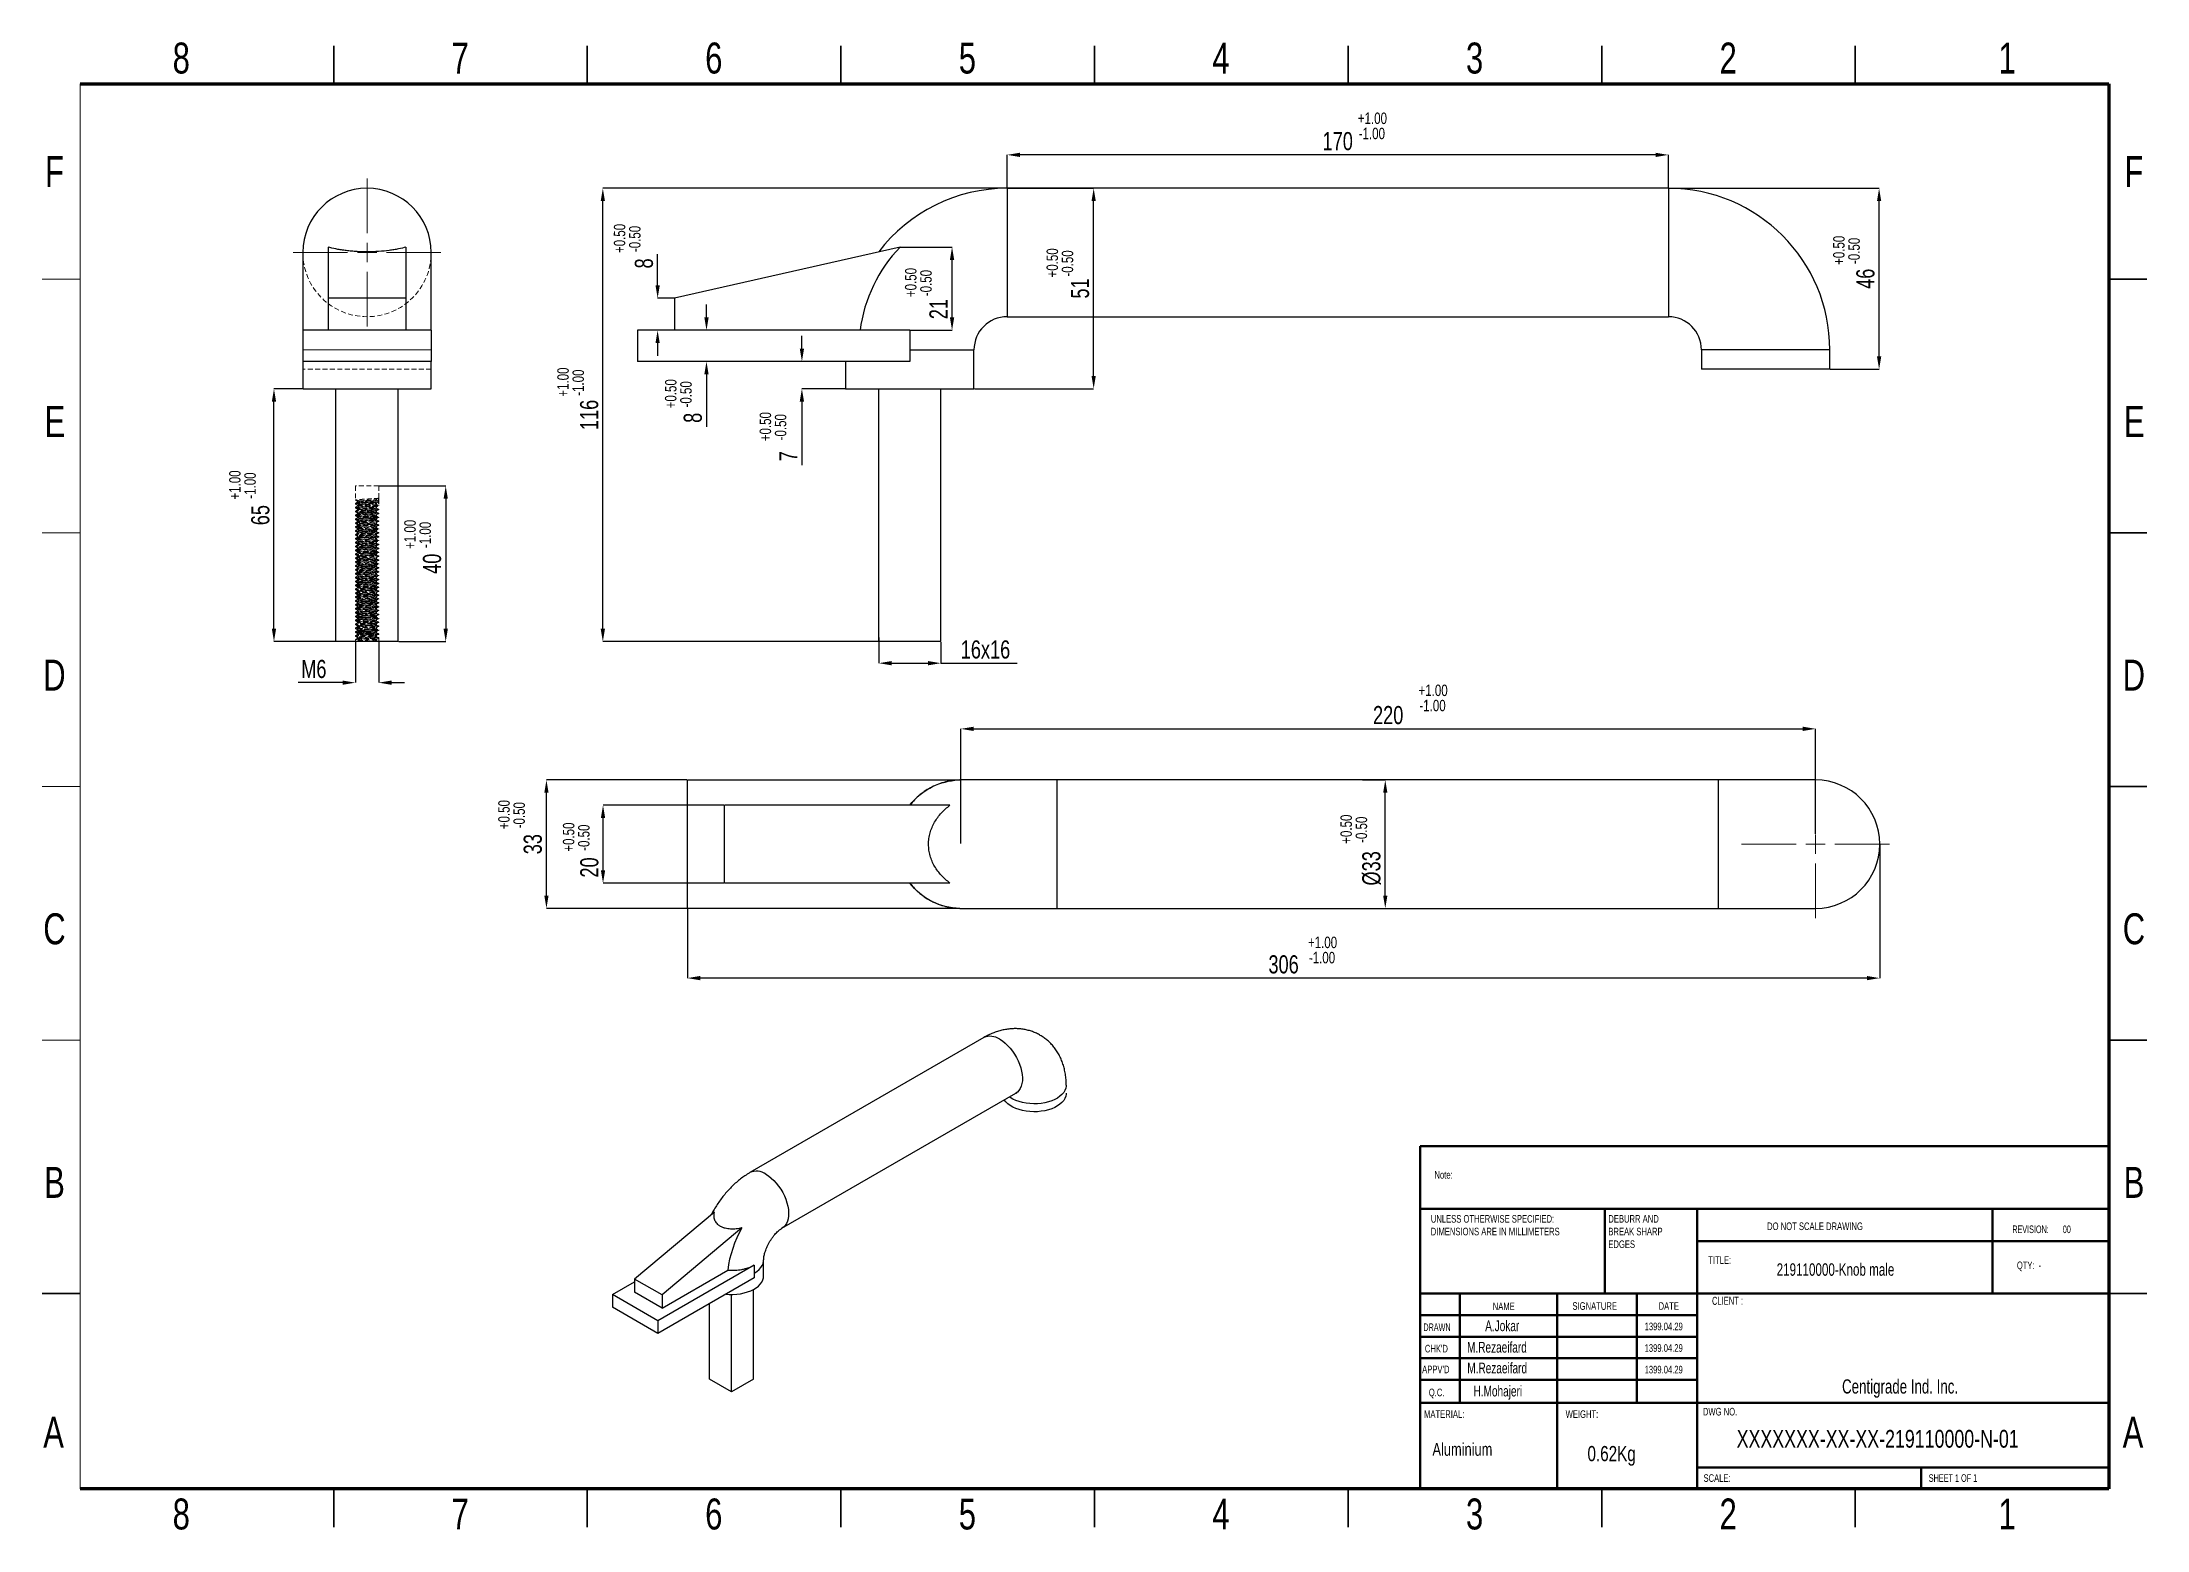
# Model space of a CAD drawing. Header units: millimetres. Extents: x 721 to 1262, y 393 to 775.
import ezdxf

# ---------------------------------------------------------------- set-up
doc = ezdxf.new("R2010")
doc.units = ezdxf.units.MM
doc.linetypes.add('HIDDEN', pattern=[1.905, 1.27, -0.635])
doc.styles.add('SLDTEXTSTYLE0', font='TXT', dxfattribs={"width": 0.75})
doc.styles.add('SLDTEXTSTYLE1', font='TXT', dxfattribs={"width": 0.686449})
doc.styles.add('SLDTEXTSTYLE2', font='TXT', dxfattribs={"width": 0.652778})
doc.styles.add('SLDTEXTSTYLE3', font='TXT', dxfattribs={"width": 0.692308})
doc.styles.add('SLDTEXTSTYLE4', font='TXT', dxfattribs={"width": 0.7})
doc.styles.add('SLDTEXTSTYLE5', font='TXT', dxfattribs={"width": 0.678571})
doc.dimstyles.new('SLDDIMSTYLE30', dxfattribs={"dimscale": 2.2, "dimtxt": 2.116667, "dimasz": 1.5, "dimexe": 0, "dimexo": 0.0625, "dimgap": 0.529167, "dimtad": 1, "dimdec": 0, "dimrnd": 1e-09, "dimzin": 12, "dimdsep": 46, "dimtxsty": 'SLDTEXTSTYLE0', "dimcen": 0.09, "dimadec": 0, "dimazin": 3, "dimtfac": 1, "dimtdec": 0, "dimtofl": 0, "dimtmove": 0, "dimatfit": 3, "dimfxl": 1, "dimfrac": 2, "dimtolj": 1, "dimtzin": 12, "dimarcsym": 0})

msp = doc.modelspace()

# ---------------------------------------------------------------- texts
at = {"linetype": 'Continuous', "lineweight": 0}
for s, insert, char_height, attachment_point, style in [('8', (756.71, 775.27), 7.95, 2, 'SLDTEXTSTYLE0'), ('7', (828.41, 775.27), 7.95, 2, 'SLDTEXTSTYLE0'), ('6', (893.6, 775.27), 7.95, 2, 'SLDTEXTSTYLE0'), ('5', (958.79, 775.27), 7.95, 2, 'SLDTEXTSTYLE0'), ('4', (1023.98, 775.27), 7.95, 2, 'SLDTEXTSTYLE0'), ('3', (1089.17, 775.27), 7.95, 2, 'SLDTEXTSTYLE0'), ('2', (1154.36, 775.27), 7.95, 2, 'SLDTEXTSTYLE0'), ('1', (1226.07, 775.27), 7.95, 2, 'SLDTEXTSTYLE0'), ('F', (724.11, 746.08), 7.95, 2, 'SLDTEXTSTYLE0'), ('F', (1258.66, 746.08), 7.95, 2, 'SLDTEXTSTYLE0'), ('E', (1258.75, 681.87), 7.95, 2, 'SLDTEXTSTYLE0'), ('D', (1258.65, 616.68), 7.95, 2, 'SLDTEXTSTYLE0'), ('C', (1258.66, 551.49), 7.95, 2, 'SLDTEXTSTYLE0'), ('Note:', (1078.86, 485.25), 1.956, 1, 'SLDTEXTSTYLE0'), ('B', (1258.68, 486.31), 7.95, 2, 'SLDTEXTSTYLE0'), ('DO NOT SCALE DRAWING', (1164.37, 472.04), 1.9557, 1, 'SLDTEXTSTYLE0'), ('REVISION:       00', (1227.39, 471.26), 1.9557, 1, 'SLDTEXTSTYLE2'), ('TITLE:', (1149.24, 463.35), 1.956, 1, 'SLDTEXTSTYLE0'), ('219110000-Knob male', (1166.82, 461.54), 3.1942, 1, 'SLDTEXTSTYLE4'), ('QTY:  -', (1228.59, 462), 1.956, 1, 'SLDTEXTSTYLE5'), ('NAME', (1093.84, 451.46), 1.956, 1, 'SLDTEXTSTYLE0'), ('SIGNATURE', (1114.33, 451.54), 1.956, 1, 'SLDTEXTSTYLE0'), ('DATE', (1136.47, 451.54), 1.956, 1, 'SLDTEXTSTYLE0'), ('CLIENT :', (1150.21, 452.94), 2.07, 1, 'SLDTEXTSTYLE4'), ('DRAWN', (1076.01, 446.1), 1.956, 1, 'SLDTEXTSTYLE1'), ('A.Jokar', (1091.9, 446.86), 2.76, 1, 'SLDTEXTSTYLE4'), ('1399.04.29', (1132.88, 446.29), 1.956, 1, 'SLDTEXTSTYLE0'), ("CHK'D", (1076.39, 440.59), 1.956, 1, 'SLDTEXTSTYLE0'), ('M.Rezaeifard', (1087.24, 441.35), 2.7597, 1, 'SLDTEXTSTYLE4'), ('1399.04.29', (1132.88, 440.75), 1.956, 1, 'SLDTEXTSTYLE0'), ("APPV'D", (1075.69, 435.25), 1.956, 1, 'SLDTEXTSTYLE0'), ('M.Rezaeifard', (1087.3, 436.01), 2.7597, 1, 'SLDTEXTSTYLE4'), ('1399.04.29', (1132.88, 435.2), 1.956, 1, 'SLDTEXTSTYLE0'), ('Q.C.', (1077.4, 429.33), 1.956, 1, 'SLDTEXTSTYLE0'), ('H.Mohajeri', (1088.9, 430.09), 2.76, 1, 'SLDTEXTSTYLE4'), ('Centigrade Ind. Inc.', (1183.64, 431.72), 3.6506, 1, 'SLDTEXTSTYLE4'), ('A', (723.88, 422.1), 7.95, 2, 'SLDTEXTSTYLE0'), ('MATERIAL:', (1076.18, 423.76), 1.956, 1, 'SLDTEXTSTYLE0'), ('WEIGHT:', (1112.58, 423.76), 1.954, 1, 'SLDTEXTSTYLE0'), ('DWG NO.', (1147.86, 424.39), 1.956, 1, 'SLDTEXTSTYLE0'), ('A', (1258.42, 422.1), 7.95, 2, 'SLDTEXTSTYLE0'), ('XXXXXXX-XX-XX-219110000-N-01', (1156.54, 418.72), 4.5632, 1, 'SLDTEXTSTYLE0'), ('0.62Kg', (1118.19, 414.59), 3.908, 1, 'SLDTEXTSTYLE0'), ('SCALE:', (1148.02, 407.33), 1.956, 1, 'SLDTEXTSTYLE0'), ('SHEET 1 OF 1', (1205.91, 407.33), 1.9557, 1, 'SLDTEXTSTYLE3'), ('8', (756.71, 401.09), 7.95, 2, 'SLDTEXTSTYLE0'), ('7', (828.41, 401.09), 7.95, 2, 'SLDTEXTSTYLE0'), ('6', (893.6, 401.09), 7.95, 2, 'SLDTEXTSTYLE0'), ('5', (958.79, 401.09), 7.95, 2, 'SLDTEXTSTYLE0'), ('4', (1023.98, 401.09), 7.95, 2, 'SLDTEXTSTYLE0'), ('3', (1089.17, 401.09), 7.95, 2, 'SLDTEXTSTYLE0'), ('2', (1154.36, 401.09), 7.95, 2, 'SLDTEXTSTYLE0'), ('1', (1226.07, 401.09), 7.95, 2, 'SLDTEXTSTYLE0')]:
    msp.add_mtext(s, dxfattribs=dict(at, insert=insert, char_height=char_height, attachment_point=attachment_point, style=style))
at = {"color": 7, "linetype": 'Continuous', "lineweight": 18, "char_height": 2.953, "attachment_point": 2, "style": 'SLDTEXTSTYLE0'}
for s, insert, rotation in [('\\A1;+1.00', (1062.92, 757.3), 359.791), ('\\A1;-1.00', (1062.77, 753.39), 359.791), ('\\A1;+0.50', (867.9, 724.94), 89.791), ('\\A1;-0.50', (871.81, 724.8), 89.791), ('\\A1;+0.50', (1181.33, 721.88), 89.791), ('\\A1;+0.50', (979.13, 718.66), 89.791), ('\\A1;-0.50', (983.04, 718.51), 89.791), ('\\A1;-0.50', (1185.24, 721.73), 89.791), ('\\A1;+0.50', (942.75, 713.61), 89.791), ('\\A1;-0.50', (946.66, 713.47), 89.791), ('\\A1;+1.00', (853.36, 688.02), 89.791), ('\\A1;-1.00', (857.27, 687.87), 89.791), ('\\A1;+0.50', (881.05, 685.02), 89.791), ('\\A1;-0.50', (884.96, 684.87), 89.791), ('\\A1;+0.50', (905.38, 676.57), 89.791), ('\\A1;-0.50', (909.29, 676.42), 89.791), ('\\A1;+1.00', (769, 661.58), 89.791), ('\\A1;-1.00', (772.91, 661.43), 89.791), ('\\A1;+1.00', (814.02, 648.88), 89.791), ('\\A1;-1.00', (817.93, 648.73), 89.791), ('\\A1;+1.00', (1078.52, 610.28), 359.791), ('\\A1;-1.00', (1078.37, 606.37), 359.791), ('\\A1;+0.50', (838.18, 576.86), 89.791), ('\\A1;-0.50', (842.09, 576.71), 89.791), ('\\A1;+0.50', (854.8, 571.08), 89.791), ('\\A1;-0.50', (858.71, 570.93), 89.791), ('\\A1;+0.50', (1054.68, 573.12), 89.791), ('\\A1;-0.50', (1058.59, 572.97), 89.791), ('\\A1;+1.00', (1050.09, 545.5), 359.791), ('\\A1;-1.00', (1049.95, 541.59), 359.791)]:
    msp.add_mtext(s, dxfattribs=dict(at, insert=insert, rotation=rotation))
at = {"linetype": 'Continuous', "lineweight": 20, "char_height": 7.95, "attachment_point": 2, "style": 'SLDTEXTSTYLE0'}
for s, insert in [('E', (724.21, 681.87)), ('D', (724.1, 616.68)), ('C', (724.11, 551.49)), ('B', (724.13, 486.31))]:
    msp.add_mtext(s, dxfattribs=dict(at, insert=insert))
at = {"color": 7, "linetype": 'Continuous', "lineweight": 0, "insert": (1078.34, 415.37), "char_height": 3.289, "attachment_point": 1, "style": 'SLDTEXTSTYLE0'}
msp.add_mtext('Aluminium', dxfattribs=at)

# ---------------------------------------------------------------- blocks, each defined once
blk = doc.blocks.new('SW_CENTERMARKSYMBOL_2')
at = {"color": 0, "linetype": 'Continuous', "lineweight": 0}
for p, q in [((0, 1), (0, 3.8)), ((-1, 0), (-3.8, 0)), ((0, 0), (-0.5, 0)), ((0, 0), (0, 0.5)), ((0, 0), (0, -0.5)), ((0, 0), (0.5, 0)), ((1, 0), (3.8, 0)), ((0, -1), (0, -3.8))]:
    blk.add_line(p, q, dxfattribs=at)
blk = doc.blocks.new('SW_CENTERMARKSYMBOL_3')
at = {"color": 0, "linetype": 'Continuous', "lineweight": 0}
for p, q in [((0, 1), (0, 3.8)), ((-1, 0), (-3.8, 0)), ((0, 0), (-0.5, 0)), ((0, 0), (0, 0.5)), ((0, 0), (0, -0.5)), ((0, 0), (0.5, 0)), ((1, 0), (3.8, 0)), ((0, -1), (0, -3.8))]:
    blk.add_line(p, q, dxfattribs=at)
blk = doc.blocks.new('SW_NOTE_62')
at = {"color": 0, "linetype": 'Continuous', "lineweight": 0, "char_height": 1.5, "attachment_point": 1, "style": 'SLDTEXTSTYLE0'}
for s, insert in [('UNLESS OTHERWISE SPECIFIED:', (0, 1.93)), ('DIMENSIONS ARE IN MILLIMETERS', (0, -0.57))]:
    blk.add_mtext(s, dxfattribs=dict(at, insert=insert))
blk = doc.blocks.new('SW_NOTE_63')
at = {"color": 0, "linetype": 'Continuous', "lineweight": 0, "char_height": 1.5, "attachment_point": 1, "style": 'SLDTEXTSTYLE0'}
for s, insert in [('DEBURR AND', (0, 1.93)), ('BREAK SHARP', (0, -0.57)), ('EDGES', (0, -3.07))]:
    blk.add_mtext(s, dxfattribs=dict(at, insert=insert))
blk = doc.blocks.new('*D6')
at = {"color": 0, "lineweight": -2, "transparency": 16777216}
for p, q in [((957.1, 569.39), (957.1, 598.9)), ((960.4, 598.9), (1173.52, 598.9)), ((1176.82, 571.9), (1176.82, 598.9))]:
    blk.add_line(p, q, dxfattribs=at)
at = {"color": 0, "transparency": 16777216}
for points in [[(960.4, 599.45), (960.4, 598.35), (957.1, 598.9)], [(1173.52, 599.45), (1173.52, 598.35), (1176.82, 598.9)]]:
    blk.add_solid(points, dxfattribs=at)
at = {"layer": 'Defpoints', "color": 0, "transparency": 16777216}
for p in [(1176.82, 598.9), (957.1, 569.25), (1176.82, 571.76)]:
    blk.add_point(p, dxfattribs=at)
at = {"color": 0, "transparency": 16777216, "insert": (1066.96, 602.4), "char_height": 4.657, "attachment_point": 5, "style": 'SLDTEXTSTYLE0'}
blk.add_mtext('\\A1;220', dxfattribs=at)
blk = doc.blocks.new('*D7')
at = {"color": 0, "lineweight": -2, "transparency": 16777216}
for p, q in [((1139.12, 737.82), (1193.16, 737.82)), ((1193.16, 694.62), (1193.16, 734.52)), ((1180.62, 691.32), (1193.16, 691.32))]:
    blk.add_line(p, q, dxfattribs=at)
at = {"color": 0, "transparency": 16777216}
for points in [[(1192.61, 734.52), (1193.71, 734.52), (1193.16, 737.82)], [(1192.61, 694.62), (1193.71, 694.62), (1193.16, 691.32)]]:
    blk.add_solid(points, dxfattribs=at)
at = {"layer": 'Defpoints', "color": 0, "transparency": 16777216}
for p in [(1138.99, 737.82), (1193.16, 737.82), (1180.49, 691.32)]:
    blk.add_point(p, dxfattribs=at)
at = {"color": 0, "transparency": 16777216, "insert": (1189.66, 714.57), "char_height": 4.657, "attachment_point": 5, "rotation": 90, "style": 'SLDTEXTSTYLE0'}
blk.add_mtext('\\A1;46', dxfattribs=at)
blk = doc.blocks.new('*D8')
at = {"color": 0, "lineweight": -2, "transparency": 16777216}
for p, q in [((968.85, 737.82), (865.08, 737.82)), ((865.08, 624.62), (865.08, 734.52)), ((935.85, 621.32), (865.08, 621.32))]:
    blk.add_line(p, q, dxfattribs=at)
at = {"color": 0, "transparency": 16777216}
for points in [[(864.53, 734.52), (865.63, 734.52), (865.08, 737.82)], [(864.53, 624.62), (865.63, 624.62), (865.08, 621.32)]]:
    blk.add_solid(points, dxfattribs=at)
at = {"layer": 'Defpoints', "color": 0, "transparency": 16777216}
for p in [(865.08, 737.82), (968.99, 737.82), (935.99, 621.32)]:
    blk.add_point(p, dxfattribs=at)
at = {"color": 0, "transparency": 16777216, "insert": (861.59, 679.57), "char_height": 4.657, "attachment_point": 5, "rotation": 90, "style": 'SLDTEXTSTYLE0'}
blk.add_mtext('\\A1;116', dxfattribs=at)
blk = doc.blocks.new('*D9')
at = {"color": 0, "lineweight": -2, "transparency": 16777216}
for p, q in [((787.83, 686.32), (780.54, 686.32)), ((780.54, 624.62), (780.54, 683.02)), ((796.33, 621.32), (780.54, 621.32))]:
    blk.add_line(p, q, dxfattribs=at)
at = {"color": 0, "transparency": 16777216}
for points in [[(779.99, 683.02), (781.09, 683.02), (780.54, 686.32)], [(779.99, 624.62), (781.09, 624.62), (780.54, 621.32)]]:
    blk.add_solid(points, dxfattribs=at)
at = {"layer": 'Defpoints', "color": 0, "transparency": 16777216}
for p in [(780.54, 686.32), (787.97, 686.32), (796.47, 621.32)]:
    blk.add_point(p, dxfattribs=at)
at = {"color": 0, "transparency": 16777216, "insert": (777.05, 653.82), "char_height": 4.657, "attachment_point": 5, "rotation": 90, "style": 'SLDTEXTSTYLE0'}
blk.add_mtext('\\A1;65', dxfattribs=at)
blk = doc.blocks.new('*D10')
at = {"color": 0, "lineweight": -2, "transparency": 16777216}
for p, q in [((968.99, 737.96), (968.99, 746.41)), ((1135.69, 746.41), (972.29, 746.41)), ((1138.99, 737.96), (1138.99, 746.41))]:
    blk.add_line(p, q, dxfattribs=at)
at = {"color": 0, "transparency": 16777216}
for points in [[(972.29, 746.96), (972.29, 745.86), (968.99, 746.41)], [(1135.69, 746.96), (1135.69, 745.86), (1138.99, 746.41)]]:
    blk.add_solid(points, dxfattribs=at)
at = {"layer": 'Defpoints', "color": 0, "transparency": 16777216}
for p in [(968.99, 746.41), (968.99, 737.82), (1138.99, 737.82)]:
    blk.add_point(p, dxfattribs=at)
at = {"color": 0, "transparency": 16777216, "insert": (1053.99, 749.91), "char_height": 4.657, "attachment_point": 5, "style": 'SLDTEXTSTYLE0'}
blk.add_mtext('\\A1;170', dxfattribs=at)
blk = doc.blocks.new('*D11')
at = {"color": 0, "lineweight": -2, "transparency": 16777216}
for p, q in [((969.12, 737.82), (991.25, 737.82)), ((991.25, 689.62), (991.25, 734.52)), ((960.62, 686.32), (991.25, 686.32))]:
    blk.add_line(p, q, dxfattribs=at)
at = {"color": 0, "transparency": 16777216}
for points in [[(990.7, 734.52), (991.8, 734.52), (991.25, 737.82)], [(990.7, 689.62), (991.8, 689.62), (991.25, 686.32)]]:
    blk.add_solid(points, dxfattribs=at)
at = {"layer": 'Defpoints', "color": 0, "transparency": 16777216}
for p in [(968.99, 737.82), (991.25, 737.82), (960.49, 686.32)]:
    blk.add_point(p, dxfattribs=at)
at = {"color": 0, "transparency": 16777216, "insert": (987.76, 712.07), "char_height": 4.657, "attachment_point": 5, "rotation": 90, "style": 'SLDTEXTSTYLE0'}
blk.add_mtext('\\A1;51', dxfattribs=at)
blk = doc.blocks.new('*D12')
at = {"color": 0, "lineweight": -2, "transparency": 16777216}
for p, q in [((916.25, 696.62), (916.25, 699.92)), ((927.35, 693.32), (916.25, 693.32)), ((927.35, 686.32), (916.25, 686.32)), ((916.25, 683.02), (916.25, 666.63))]:
    blk.add_line(p, q, dxfattribs=at)
at = {"color": 0, "transparency": 16777216}
for points in [[(915.7, 696.62), (916.8, 696.62), (916.25, 693.32)], [(915.7, 683.02), (916.8, 683.02), (916.25, 686.32)]]:
    blk.add_solid(points, dxfattribs=at)
at = {"layer": 'Defpoints', "color": 0, "transparency": 16777216}
for p in [(916.25, 693.32), (927.49, 693.32), (927.49, 686.32)]:
    blk.add_point(p, dxfattribs=at)
at = {"color": 0, "transparency": 16777216, "insert": (912.76, 668.96), "char_height": 4.657, "attachment_point": 5, "rotation": 90, "style": 'SLDTEXTSTYLE0'}
blk.add_mtext('\\A1;7', dxfattribs=at)
blk = doc.blocks.new('*D13')
at = {"color": 0, "lineweight": -2, "transparency": 16777216}
for p, q in [((891.72, 704.62), (891.72, 707.92)), ((899.88, 701.32), (891.72, 701.32)), ((899.88, 693.32), (891.72, 693.32)), ((891.72, 690.02), (891.72, 676.5))]:
    blk.add_line(p, q, dxfattribs=at)
at = {"color": 0, "transparency": 16777216}
for points in [[(891.17, 704.62), (892.27, 704.62), (891.72, 701.32)], [(891.17, 690.02), (892.27, 690.02), (891.72, 693.32)]]:
    blk.add_solid(points, dxfattribs=at)
at = {"layer": 'Defpoints', "color": 0, "transparency": 16777216}
for p in [(891.72, 701.32), (900.01, 701.32), (900.01, 693.32)]:
    blk.add_point(p, dxfattribs=at)
at = {"color": 0, "transparency": 16777216, "insert": (888.22, 678.83), "char_height": 4.657, "attachment_point": 5, "rotation": 90, "style": 'SLDTEXTSTYLE0'}
blk.add_mtext('\\A1;8', dxfattribs=at)
blk = doc.blocks.new('*D14')
at = {"color": 0, "lineweight": -2, "transparency": 16777216}
for p, q in [((879.16, 712.89), (879.16, 720.85)), ((883.39, 709.59), (879.16, 709.59)), ((883.39, 701.32), (879.16, 701.32)), ((879.16, 698.02), (879.16, 694.72))]:
    blk.add_line(p, q, dxfattribs=at)
at = {"color": 0, "transparency": 16777216}
for points in [[(878.61, 712.89), (879.71, 712.89), (879.16, 709.59)], [(878.61, 698.02), (879.71, 698.02), (879.16, 701.32)]]:
    blk.add_solid(points, dxfattribs=at)
at = {"layer": 'Defpoints', "color": 0, "transparency": 16777216}
for p in [(879.16, 709.59), (883.52, 709.59), (883.52, 701.32)]:
    blk.add_point(p, dxfattribs=at)
at = {"color": 0, "transparency": 16777216, "insert": (875.66, 718.52), "char_height": 4.657, "attachment_point": 5, "rotation": 90, "style": 'SLDTEXTSTYLE0'}
blk.add_mtext('\\A1;8', dxfattribs=at)
blk = doc.blocks.new('*D15')
at = {"color": 0, "lineweight": -2, "transparency": 16777216}
for p, q in [((941.63, 722.73), (954.85, 722.73)), ((954.85, 704.62), (954.85, 719.43)), ((944.12, 701.32), (954.85, 701.32))]:
    blk.add_line(p, q, dxfattribs=at)
at = {"color": 0, "transparency": 16777216}
for points in [[(954.3, 719.43), (955.4, 719.43), (954.85, 722.73)], [(954.3, 704.62), (955.4, 704.62), (954.85, 701.32)]]:
    blk.add_solid(points, dxfattribs=at)
at = {"layer": 'Defpoints', "color": 0, "transparency": 16777216}
for p in [(941.49, 722.73), (954.85, 722.73), (943.99, 701.32)]:
    blk.add_point(p, dxfattribs=at)
at = {"color": 0, "transparency": 16777216, "insert": (951.35, 706.78), "char_height": 4.657, "attachment_point": 5, "rotation": 90, "style": 'SLDTEXTSTYLE0'}
blk.add_mtext('\\A1;21', dxfattribs=at)
blk = doc.blocks.new('*D16')
at = {"color": 0, "lineweight": -2, "transparency": 16777216}
for p, q in [((1193.32, 569.12), (1193.32, 534.84)), ((886.82, 552.62), (886.82, 534.84)), ((1190.02, 534.84), (890.12, 534.84))]:
    blk.add_line(p, q, dxfattribs=at)
at = {"color": 0, "transparency": 16777216}
for points in [[(890.12, 535.39), (890.12, 534.29), (886.82, 534.84)], [(1190.02, 535.39), (1190.02, 534.29), (1193.32, 534.84)]]:
    blk.add_solid(points, dxfattribs=at)
at = {"layer": 'Defpoints', "color": 0, "transparency": 16777216}
for p in [(1193.32, 569.26), (886.82, 552.76), (886.82, 534.84)]:
    blk.add_point(p, dxfattribs=at)
at = {"color": 0, "transparency": 16777216, "insert": (1040.07, 538.34), "char_height": 4.657, "attachment_point": 5, "style": 'SLDTEXTSTYLE0'}
blk.add_mtext('\\A1;306', dxfattribs=at)
blk = doc.blocks.new('*D17')
at = {"color": 0, "lineweight": -2, "transparency": 16777216}
for p, q in [((886.68, 585.76), (850.58, 585.76)), ((850.58, 556.06), (850.58, 582.46)), ((886.68, 552.76), (850.58, 552.76))]:
    blk.add_line(p, q, dxfattribs=at)
at = {"color": 0, "transparency": 16777216}
for points in [[(850.03, 582.46), (851.13, 582.46), (850.58, 585.76)], [(850.03, 556.06), (851.13, 556.06), (850.58, 552.76)]]:
    blk.add_solid(points, dxfattribs=at)
at = {"layer": 'Defpoints', "color": 0, "transparency": 16777216}
for p in [(850.58, 585.76), (886.82, 585.76), (886.82, 552.76)]:
    blk.add_point(p, dxfattribs=at)
at = {"color": 0, "transparency": 16777216, "insert": (847.09, 569.26), "char_height": 4.657, "attachment_point": 5, "rotation": 90, "style": 'SLDTEXTSTYLE0'}
blk.add_mtext('\\A1;33', dxfattribs=at)
blk = doc.blocks.new('*D18')
at = {"color": 0, "lineweight": -2, "transparency": 16777216}
for p, q in [((896.22, 579.26), (865.13, 579.26)), ((865.13, 562.56), (865.13, 575.96)), ((896.22, 559.26), (865.13, 559.26))]:
    blk.add_line(p, q, dxfattribs=at)
at = {"color": 0, "transparency": 16777216}
for points in [[(864.58, 575.96), (865.68, 575.96), (865.13, 579.26)], [(864.58, 562.56), (865.68, 562.56), (865.13, 559.26)]]:
    blk.add_solid(points, dxfattribs=at)
at = {"layer": 'Defpoints', "color": 0, "transparency": 16777216}
for p in [(865.13, 579.26), (896.35, 579.26), (896.35, 559.26)]:
    blk.add_point(p, dxfattribs=at)
at = {"color": 0, "transparency": 16777216, "insert": (861.63, 563.27), "char_height": 4.657, "attachment_point": 5, "rotation": 90, "style": 'SLDTEXTSTYLE0'}
blk.add_mtext('\\A1;20', dxfattribs=at)
blk = doc.blocks.new('*D19')
at = {"color": 0, "lineweight": -2, "transparency": 16777216}
for p, q in [((935.99, 622.41), (935.99, 615.77)), ((951.99, 621.19), (951.99, 615.77)), ((939.29, 615.77), (948.69, 615.77)), ((951.99, 615.77), (971.59, 615.77))]:
    blk.add_line(p, q, dxfattribs=at)
at = {"color": 0, "transparency": 16777216}
for points in [[(939.29, 616.32), (939.29, 615.22), (935.99, 615.77)], [(948.69, 616.32), (948.69, 615.22), (951.99, 615.77)]]:
    blk.add_solid(points, dxfattribs=at)
at = {"layer": 'Defpoints', "color": 0, "transparency": 16777216}
for p in [(935.99, 622.55), (951.99, 621.32), (935.99, 615.77)]:
    blk.add_point(p, dxfattribs=at)
at = {"color": 0, "transparency": 16777216, "insert": (963.44, 619.27), "char_height": 4.657, "attachment_point": 5, "style": 'SLDTEXTSTYLE0'}
blk.add_mtext('\\A1;16x16', dxfattribs=at)
blk = doc.blocks.new('*D20')
at = {"color": 0, "lineweight": -2, "transparency": 16777216}
for p, q in [((807.6, 661.32), (824.69, 661.32)), ((824.69, 658.02), (824.69, 624.62)), ((812.6, 621.32), (824.69, 621.32))]:
    blk.add_line(p, q, dxfattribs=at)
at = {"color": 0, "transparency": 16777216}
for points in [[(824.14, 658.02), (825.24, 658.02), (824.69, 661.32)], [(824.14, 624.62), (825.24, 624.62), (824.69, 621.32)]]:
    blk.add_solid(points, dxfattribs=at)
at = {"layer": 'Defpoints', "color": 0, "transparency": 16777216}
for p in [(807.47, 661.32), (812.47, 621.32), (824.69, 621.32)]:
    blk.add_point(p, dxfattribs=at)
at = {"color": 0, "transparency": 16777216, "insert": (821.19, 641.32), "char_height": 4.657, "attachment_point": 5, "rotation": 90, "style": 'SLDTEXTSTYLE0'}
blk.add_mtext('\\A1;40', dxfattribs=at)
blk = doc.blocks.new('*D21')
at = {"color": 0, "lineweight": -2, "transparency": 16777216}
for p, q in [((801.47, 621.19), (801.47, 610.77)), ((807.47, 621.19), (807.47, 610.77)), ((798.17, 610.77), (786.72, 610.77)), ((810.77, 610.77), (814.07, 610.77))]:
    blk.add_line(p, q, dxfattribs=at)
at = {"color": 0, "transparency": 16777216}
for points in [[(798.17, 611.32), (798.17, 610.22), (801.47, 610.77)], [(810.77, 611.32), (810.77, 610.22), (807.47, 610.77)]]:
    blk.add_solid(points, dxfattribs=at)
at = {"layer": 'Defpoints', "color": 0, "transparency": 16777216}
for p in [(801.47, 621.32), (807.47, 621.32), (801.47, 610.77)]:
    blk.add_point(p, dxfattribs=at)
at = {"color": 0, "transparency": 16777216, "insert": (790.79, 614.26), "char_height": 4.657, "attachment_point": 5, "style": 'SLDTEXTSTYLE0'}
blk.add_mtext('\\A1;M6', dxfattribs=at)
blk = doc.blocks.new('*D22')
at = {"color": 0, "lineweight": -2, "transparency": 16777216}
for p, q in [((1060.35, 585.76), (1066.21, 585.76)), ((1066.21, 556.06), (1066.21, 582.46)), ((1060.35, 552.76), (1066.21, 552.76))]:
    blk.add_line(p, q, dxfattribs=at)
at = {"color": 0, "transparency": 16777216}
for points in [[(1065.66, 582.46), (1066.76, 582.46), (1066.21, 585.76)], [(1065.66, 556.06), (1066.76, 556.06), (1066.21, 552.76)]]:
    blk.add_solid(points, dxfattribs=at)
at = {"layer": 'Defpoints', "color": 0, "transparency": 16777216}
for p in [(1060.21, 585.76), (1066.21, 585.76), (1060.21, 552.76)]:
    blk.add_point(p, dxfattribs=at)
at = {"color": 0, "transparency": 16777216, "insert": (1062.71, 563.04), "char_height": 4.657, "attachment_point": 5, "rotation": 90, "style": 'SLDTEXTSTYLE0'}
blk.add_mtext('\\A1;%%C33', dxfattribs=at)

# ---------------------------------------------------------------- dimensions: what is measured, and where the dimension line sits
for base, p1, p2, picture, middle in [((968.99, 746.41), (1138.99, 737.82), (968.99, 737.82), '*D10', (1053.99, 749.91)), ((886.81754159, 534.84269965), (1193.31754159, 569.26045848), (886.81754159, 552.76045848), '*D16', (1040.06754159, 538.33519965))]:
    dim = msp.add_linear_dim(base=base, p1=p1, p2=p2, dimstyle='SLDDIMSTYLE30')
    dim.commit()
    dim.dimension.update_dxf_attribs({"geometry": picture, "text_midpoint": middle})
for base, p1, p2, picture, middle in [((865.07763125, 737.82371339), (935.98740053, 621.32371339), (968.98740053, 737.82371339), '*D8', (861.58513125, 679.57371339)), ((991.25110916, 737.82371339), (960.48740053, 686.32371339), (968.98740053, 737.82371339), '*D11', (987.75860916, 712.07371339)), ((1193.15707234, 737.82371339), (1180.48740053, 691.32371339), (1138.98740053, 737.82371339), '*D7', (1189.66457234, 714.57371339)), ((824.69, 621.32), (807.47, 661.32), (812.47, 621.32), '*D20', (821.19, 641.32)), ((850.58, 585.76), (886.82, 552.76), (886.82, 585.76), '*D17', (847.09, 569.26))]:
    dim = msp.add_linear_dim(base=base, p1=p1, p2=p2, angle=90, dimstyle='SLDDIMSTYLE30')
    dim.commit()
    dim.dimension.update_dxf_attribs({"geometry": picture, "text_midpoint": middle})
for base, p1, p2, picture, middle in [((879.16, 709.59), (883.52, 701.32), (883.52, 709.59), '*D14', (879.16, 718.52)), ((954.85, 722.73), (943.99, 701.32), (941.49, 722.73), '*D15', (954.85, 706.78)), ((891.72, 701.32), (900.01, 693.32), (900.01, 701.32), '*D13', (891.72, 678.83)), ((916.25, 693.32), (927.49, 686.32), (927.49, 693.32), '*D12', (916.25, 668.96)), ((780.54, 686.32), (796.47, 621.32), (787.97, 686.32), '*D9', (780.54, 653.82)), ((865.13, 579.26), (896.35, 559.26), (896.35, 579.26), '*D18', (865.13, 563.27))]:
    dim = msp.add_linear_dim(base=base, p1=p1, p2=p2, angle=90, dimstyle='SLDDIMSTYLE30')
    dim.commit()
    dim.dimension.update_dxf_attribs({"geometry": picture, "text_midpoint": middle, "dimtype": 160})
dim = msp.add_linear_dim(base=(935.99, 615.77), p1=(951.99, 621.32), p2=(935.99, 622.55), text='16x<>', dimstyle='SLDDIMSTYLE30')
dim.commit()
dim.dimension.update_dxf_attribs({"geometry": '*D19', "text_midpoint": (963.44, 615.77), "dimtype": 160})
dim = msp.add_linear_dim(base=(801.47, 610.77), p1=(807.47, 621.32), p2=(801.47, 621.32), text='M<>', dimstyle='SLDDIMSTYLE30')
dim.commit()
dim.dimension.update_dxf_attribs({"geometry": '*D21', "text_midpoint": (790.79, 614.26)})
dim = msp.add_linear_dim(base=(1176.82, 598.9), p1=(957.1, 569.25), p2=(1176.82, 571.76), dimstyle='SLDDIMSTYLE30')
dim.commit()
dim.dimension.update_dxf_attribs({"geometry": '*D6', "text_midpoint": (1066.96, 598.9), "dimtype": 160})
dim = msp.add_linear_dim(base=(1066.21, 585.76), p1=(1060.21, 552.76), p2=(1060.21, 585.76), angle=90, text='%%C<>', dimstyle='SLDDIMSTYLE30')
dim.commit()
dim.dimension.update_dxf_attribs({"geometry": '*D22', "text_midpoint": (1066.21, 563.04), "dimtype": 160})

# ---------------------------------------------------------------- linework, layer by layer
at = {"linetype": 'Continuous', "lineweight": 35}
for p, q in [((795.9, 764.69), (795.9, 774.47)), ((861.09, 764.69), (861.09, 774.47)), ((926.28, 764.69), (926.28, 774.47)), ((991.47, 774.47), (991.47, 764.69)), ((991.47, 764.69), (991.47, 774.47)), ((1056.65, 764.69), (1056.65, 774.47)), ((1121.84, 764.69), (1121.84, 774.47)), ((1187.03, 764.69), (1187.03, 774.47)), ((1252.22, 714.5), (1262, 714.5)), ((1252.22, 649.31), (1262, 649.31)), ((1262, 584.12), (1252.22, 584.12)), ((1252.22, 584.12), (1262, 584.12)), ((1252.22, 518.93), (1262, 518.93)), ((730.71, 453.74), (720.93, 453.74)), ((1252.22, 453.74), (1262, 453.74)), ((795.9, 403.55), (795.9, 393.77)), ((861.09, 403.55), (861.09, 393.77)), ((926.28, 403.55), (926.28, 393.77)), ((991.47, 393.77), (991.47, 403.55)), ((991.47, 403.55), (991.47, 393.77)), ((1056.65, 403.55), (1056.65, 393.77)), ((1121.84, 403.55), (1121.84, 393.77)), ((1187.03, 403.55), (1187.03, 393.77))]:
    msp.add_line(p, q, dxfattribs=at)
at = {"linetype": 'Continuous', "lineweight": 70}
for p, q in [((730.71, 764.69), (1252.22, 764.69)), ((1252.22, 764.69), (1252.22, 403.55)), ((1252.22, 403.55), (730.71, 403.55))]:
    msp.add_line(p, q, dxfattribs=at)
at = {"lineweight": 20}
msp.add_line((730.71, 764.69), (730.71, 403.55), dxfattribs=at)
at = {"color": 7, "linetype": 'Continuous', "lineweight": 25}
for p, q in [((1138.99, 737.82), (968.99, 737.82)), ((968.99, 737.82), (968.99, 704.82)), ((1138.99, 737.82), (1138.99, 704.82)), ((787.97, 721.32), (787.97, 701.32)), ((794.47, 722.73), (794.47, 709.59)), ((814.47, 722.73), (814.47, 709.59)), ((820.97, 701.32), (820.97, 721.32)), ((941.49, 722.73), (883.52, 709.59)), ((814.47, 709.59), (794.47, 709.59)), ((794.47, 709.59), (794.47, 701.32)), ((814.47, 709.59), (814.47, 701.32)), ((883.52, 709.59), (883.52, 701.32)), ((968.99, 704.82), (1138.99, 704.82)), ((820.97, 701.32), (787.97, 701.32)), ((787.97, 701.32), (787.97, 693.32)), ((820.97, 701.32), (820.97, 693.32)), ((873.99, 701.32), (873.99, 693.32)), ((943.99, 701.32), (873.99, 701.32)), ((943.99, 701.32), (943.99, 696.32)), ((787.97, 693.32), (787.97, 686.32)), ((820.97, 693.32), (787.97, 693.32)), ((820.97, 686.32), (820.97, 693.32)), ((943.99, 693.32), (873.99, 693.32)), ((927.49, 693.32), (927.49, 686.32)), ((943.99, 696.32), (943.99, 693.32)), ((943.99, 696.32), (960.49, 696.32)), ((960.49, 686.32), (960.49, 696.32)), ((1147.49, 696.32), (1147.49, 691.32)), ((1180.49, 696.32), (1147.49, 696.32)), ((1180.49, 691.32), (1180.49, 696.32)), ((1180.49, 691.32), (1147.49, 691.32)), ((787.97, 686.32), (804.47, 686.32)), ((796.47, 621.32), (796.47, 686.32)), ((804.47, 686.32), (820.97, 686.32)), ((812.47, 621.32), (812.47, 686.32)), ((927.49, 686.32), (960.49, 686.32)), ((935.99, 621.32), (935.99, 686.32)), ((951.99, 621.32), (951.99, 686.32)), ((812.47, 621.32), (796.47, 621.32)), ((951.99, 621.32), (935.99, 621.32)), ((886.82, 552.76), (886.82, 585.76)), ((886.82, 585.76), (956.82, 585.76)), ((981.82, 585.76), (956.82, 585.76)), ((956.82, 585.76), (956.82, 585.75)), ((1151.82, 585.76), (981.82, 585.76)), ((981.82, 585.76), (981.82, 569.26)), ((1176.82, 585.76), (1151.82, 585.76)), ((1151.82, 585.76), (1151.82, 569.26)), ((896.35, 559.26), (896.35, 579.26)), ((954.32, 579.26), (896.35, 579.26)), ((981.82, 569.26), (981.82, 552.76)), ((1151.82, 569.26), (1151.82, 552.76)), ((954.32, 559.26), (896.35, 559.26)), ((956.82, 552.76), (886.82, 552.76)), ((956.82, 552.77), (956.82, 552.76)), ((956.82, 552.76), (981.82, 552.76)), ((981.82, 552.76), (1151.82, 552.76)), ((1151.82, 552.76), (1176.82, 552.76)), ((962.99, 519.54), (902.88, 484.84)), ((911.13, 470.55), (971.24, 505.25)), ((893.75, 474.7), (873.26, 457.5)), ((900.82, 470.62), (880.33, 453.42)), ((904, 461.06), (879.25, 446.77)), ((904, 461.06), (904, 461.06)), ((904, 461.06), (904, 459.02)), ((906.42, 458.31), (906.42, 462.39)), ((867.59, 453.51), (873.26, 456.78)), ((880.33, 453.42), (873.26, 457.5)), ((873.26, 457.5), (873.26, 454.13)), ((904, 457.8), (879.25, 443.51)), ((880.33, 450.05), (897.18, 459.78)), ((903.82, 431.77), (903.82, 454.84)), ((904, 459.02), (904, 457.8)), ((879.25, 446.77), (867.59, 453.51)), ((867.59, 453.51), (867.59, 450.24)), ((879.25, 443.51), (867.59, 450.24)), ((880.33, 450.05), (873.26, 454.13)), ((880.33, 453.42), (880.33, 450.05)), ((892.51, 431.77), (892.51, 451.16)), ((898.17, 428.5), (898.17, 453.54)), ((879.25, 446.77), (879.25, 443.51)), ((898.17, 428.5), (892.51, 431.77)), ((903.82, 431.77), (898.17, 428.5))]:
    msp.add_line(p, q, dxfattribs=at)
at = {"linetype": 'Continuous', "lineweight": 20}
for p, q in [((730.71, 714.5), (720.93, 714.5)), ((730.71, 649.31), (720.93, 649.31)), ((720.93, 584.12), (730.71, 584.12)), ((730.71, 584.12), (720.93, 584.12)), ((730.71, 518.93), (720.93, 518.93))]:
    msp.add_line(p, q, dxfattribs=at)
at = {"color": 7, "linetype": 'HIDDEN', "lineweight": 18}
for p, q in [((820.97, 696.32), (787.97, 696.32)), ((787.97, 696.32), (820.96, 696.32)), ((820.97, 691.32), (787.97, 691.32)), ((807.47, 661.32), (801.47, 661.32)), ((801.47, 661.32), (801.47, 657.7)), ((807.47, 658.2), (807.47, 661.32)), ((801.47, 656.82), (801.47, 656.7)), ((801.47, 655.82), (801.47, 655.7)), ((801.47, 654.82), (801.47, 654.7)), ((802.01, 657.39), (802.01, 657.14)), ((802.01, 656.39), (802.01, 656.14)), ((802.01, 655.39), (802.01, 655.14)), ((806.92, 657.89), (807.47, 658.2)), ((806.92, 657.64), (806.92, 657.89)), ((807.47, 657.32), (806.92, 657.64)), ((806.92, 656.64), (806.92, 656.89)), ((806.92, 656.64), (806.92, 656.89)), ((806.92, 655.64), (806.92, 655.89)), ((806.92, 655.64), (806.92, 655.89)), ((806.92, 654.64), (806.92, 654.89)), ((806.92, 654.64), (806.92, 654.89)), ((807.47, 658.2), (807.47, 657.32)), ((807.47, 657.2), (807.47, 657.32)), ((807.47, 656.2), (807.47, 656.32)), ((807.47, 655.2), (807.47, 655.32)), ((801.47, 653.82), (801.47, 653.7)), ((801.47, 652.82), (801.47, 652.7)), ((801.47, 651.82), (801.47, 651.7)), ((801.47, 650.82), (801.47, 650.7)), ((801.47, 649.82), (801.47, 649.7)), ((802.01, 654.39), (802.01, 654.14)), ((802.01, 653.39), (802.01, 653.14)), ((802.01, 652.39), (802.01, 652.14)), ((802.01, 651.39), (802.01, 651.14)), ((802.01, 650.39), (802.01, 650.14)), ((802.01, 649.39), (802.01, 649.14)), ((806.92, 653.64), (806.92, 653.89)), ((806.92, 653.64), (806.92, 653.89)), ((806.92, 652.64), (806.92, 652.89)), ((806.92, 652.64), (806.92, 652.89)), ((806.92, 651.64), (806.92, 651.89)), ((806.92, 651.64), (806.92, 651.89)), ((806.92, 650.64), (806.92, 650.89)), ((806.92, 650.64), (806.92, 650.89)), ((806.92, 649.64), (806.92, 649.89)), ((806.92, 649.64), (806.92, 649.89)), ((807.47, 654.2), (807.47, 654.32)), ((807.47, 653.2), (807.47, 653.32)), ((807.47, 652.2), (807.47, 652.32)), ((807.47, 651.2), (807.47, 651.32)), ((807.47, 650.2), (807.47, 650.32)), ((807.47, 649.2), (807.47, 649.32)), ((801.47, 648.82), (801.47, 648.7)), ((801.47, 647.82), (801.47, 647.7)), ((801.47, 646.82), (801.47, 646.7)), ((801.47, 645.82), (801.47, 645.7)), ((801.47, 644.82), (801.47, 644.7)), ((802.01, 648.39), (802.01, 648.14)), ((802.01, 647.39), (802.01, 647.14)), ((802.01, 646.39), (802.01, 646.14)), ((802.01, 645.39), (802.01, 645.14)), ((802.01, 644.39), (802.01, 644.14)), ((806.92, 648.64), (806.92, 648.89)), ((806.92, 648.64), (806.92, 648.89)), ((806.92, 647.64), (806.92, 647.89)), ((806.92, 647.64), (806.92, 647.89)), ((806.92, 646.64), (806.92, 646.89)), ((806.92, 646.64), (806.92, 646.89)), ((806.92, 645.64), (806.92, 645.89)), ((806.92, 645.64), (806.92, 645.89)), ((806.92, 644.64), (806.92, 644.89)), ((806.92, 644.64), (806.92, 644.89)), ((806.92, 643.64), (806.92, 643.89)), ((806.92, 643.64), (806.92, 643.89)), ((807.47, 648.2), (807.47, 648.32)), ((807.47, 647.2), (807.47, 647.32)), ((807.47, 646.2), (807.47, 646.32)), ((807.47, 645.2), (807.47, 645.32)), ((807.47, 644.2), (807.47, 644.32)), ((801.47, 643.82), (801.47, 643.7)), ((801.47, 642.82), (801.47, 642.7)), ((801.47, 641.82), (801.47, 641.7)), ((801.47, 640.82), (801.47, 640.7)), ((801.47, 639.82), (801.47, 639.7)), ((801.47, 638.82), (801.47, 638.7)), ((802.01, 643.39), (802.01, 643.14)), ((802.01, 642.39), (802.01, 642.14)), ((802.01, 641.39), (802.01, 641.14)), ((802.01, 640.39), (802.01, 640.14)), ((802.01, 639.39), (802.01, 639.14)), ((806.92, 642.64), (806.92, 642.89)), ((806.92, 642.64), (806.92, 642.89)), ((806.92, 641.64), (806.92, 641.89)), ((806.92, 641.64), (806.92, 641.89)), ((806.92, 640.64), (806.92, 640.89)), ((806.92, 640.64), (806.92, 640.89)), ((806.92, 639.64), (806.92, 639.89)), ((806.92, 639.64), (806.92, 639.89)), ((806.92, 638.64), (806.92, 638.89)), ((806.92, 638.64), (806.92, 638.89)), ((807.47, 643.2), (807.47, 643.32)), ((807.47, 642.2), (807.47, 642.32)), ((807.47, 641.2), (807.47, 641.32)), ((807.47, 640.2), (807.47, 640.32)), ((807.47, 639.2), (807.47, 639.32)), ((801.47, 637.82), (801.47, 637.7)), ((801.47, 636.82), (801.47, 636.7)), ((801.47, 635.82), (801.47, 635.7)), ((801.47, 634.82), (801.47, 634.7)), ((801.47, 633.82), (801.47, 633.7)), ((802.01, 638.39), (802.01, 638.14)), ((802.01, 637.39), (802.01, 637.14)), ((802.01, 636.39), (802.01, 636.14)), ((802.01, 635.39), (802.01, 635.14)), ((802.01, 634.39), (802.01, 634.14)), ((802.01, 633.39), (802.01, 633.14)), ((806.92, 637.64), (806.92, 637.89)), ((806.92, 637.64), (806.92, 637.89)), ((806.92, 636.64), (806.92, 636.89)), ((806.92, 636.64), (806.92, 636.89)), ((806.92, 635.64), (806.92, 635.89)), ((806.92, 635.64), (806.92, 635.89)), ((806.92, 634.64), (806.92, 634.89)), ((806.92, 634.64), (806.92, 634.89)), ((806.92, 633.64), (806.92, 633.89)), ((806.92, 633.64), (806.92, 633.89)), ((807.47, 638.2), (807.47, 638.32)), ((807.47, 637.2), (807.47, 637.32)), ((807.47, 636.2), (807.47, 636.32)), ((807.47, 635.2), (807.47, 635.32)), ((807.47, 634.2), (807.47, 634.32)), ((807.47, 633.2), (807.47, 633.32)), ((801.47, 632.82), (801.47, 632.7)), ((801.47, 631.82), (801.47, 631.7)), ((801.47, 630.82), (801.47, 630.7)), ((801.47, 629.82), (801.47, 629.7)), ((801.47, 628.82), (801.47, 628.7)), ((801.47, 627.82), (801.47, 627.7)), ((802.01, 632.39), (802.01, 632.14)), ((802.01, 631.39), (802.01, 631.14)), ((802.01, 630.39), (802.01, 630.14)), ((802.01, 629.39), (802.01, 629.14)), ((802.01, 628.39), (802.01, 628.14)), ((806.92, 632.64), (806.92, 632.89)), ((806.92, 632.64), (806.92, 632.89)), ((806.92, 631.64), (806.92, 631.89)), ((806.92, 631.64), (806.92, 631.89)), ((806.92, 630.64), (806.92, 630.89)), ((806.92, 630.64), (806.92, 630.89)), ((806.92, 629.64), (806.92, 629.89)), ((806.92, 629.64), (806.92, 629.89)), ((806.92, 628.64), (806.92, 628.89)), ((806.92, 628.64), (806.92, 628.89)), ((806.92, 627.64), (806.92, 627.89)), ((806.92, 627.64), (806.92, 627.89)), ((807.47, 632.2), (807.47, 632.32)), ((807.47, 631.2), (807.47, 631.32)), ((807.47, 630.2), (807.47, 630.32)), ((807.47, 629.2), (807.47, 629.32)), ((807.47, 628.2), (807.47, 628.32)), ((801.47, 626.82), (801.47, 626.7)), ((801.47, 625.82), (801.47, 625.7)), ((801.47, 624.82), (801.47, 624.7)), ((801.47, 623.82), (801.47, 623.7)), ((801.47, 622.82), (801.47, 622.7)), ((802.01, 627.39), (802.01, 627.14)), ((802.01, 626.39), (802.01, 626.14)), ((802.01, 625.39), (802.01, 625.14)), ((802.01, 624.39), (802.01, 624.14)), ((802.01, 623.39), (802.01, 623.14)), ((802.01, 622.39), (802.01, 622.14)), ((806.92, 626.64), (806.92, 626.89)), ((806.92, 626.64), (806.92, 626.89)), ((806.92, 625.64), (806.92, 625.89)), ((806.92, 625.64), (806.92, 625.89)), ((806.92, 624.64), (806.92, 624.89)), ((806.92, 624.64), (806.92, 624.89)), ((806.92, 623.64), (806.92, 623.89)), ((806.92, 623.64), (806.92, 623.89)), ((806.92, 622.64), (806.92, 622.89)), ((806.92, 622.64), (806.92, 622.89)), ((807.47, 627.2), (807.47, 627.32)), ((807.47, 626.2), (807.47, 626.32)), ((807.47, 625.2), (807.47, 625.32)), ((807.47, 624.2), (807.47, 624.32)), ((807.47, 623.2), (807.47, 623.32)), ((807.47, 622.2), (807.47, 622.32)), ((801.47, 621.82), (801.47, 621.32)), ((807.47, 622.2), (806.92, 621.89)), ((806.92, 621.89), (806.92, 621.64)), ((806.92, 621.64), (807.47, 621.32)), ((807.47, 621.32), (807.47, 622.2))]:
    msp.add_line(p, q, dxfattribs=at)
at = {"linetype": 'Continuous', "lineweight": 50}
for p, q in [((1075.17, 491.68), (1252.22, 491.68)), ((1075.17, 491.68), (1075.17, 475.58)), ((1075.17, 475.58), (1252.22, 475.58)), ((1075.17, 475.58), (1075.17, 403.87)), ((1122.63, 475.58), (1122.63, 453.74)), ((1146.35, 475.58), (1146.35, 403.55)), ((1222.35, 453.74), (1222.35, 475.58)), ((1252.22, 467.27), (1146.35, 467.27)), ((1252.22, 453.74), (1075.17, 453.74)), ((1085.34, 453.74), (1085.34, 425.71)), ((1110.36, 453.74), (1110.36, 403.87)), ((1130.85, 453.74), (1130.85, 425.71)), ((1146.35, 403.87), (1146.35, 453.74)), ((1146.35, 448.2), (1075.17, 448.2)), ((1146.35, 442.66), (1075.17, 442.66)), ((1146.35, 437.12), (1075.17, 437.12)), ((1146.35, 431.58), (1075.17, 431.58)), ((1088.73, 425.71), (1075.17, 425.71)), ((1088.73, 425.71), (1252.22, 425.71)), ((1146.35, 409.09), (1252.22, 409.09)), ((1203.98, 403.55), (1203.98, 409.09))]:
    msp.add_line(p, q, dxfattribs=at)
at = {"color": 7, "linetype": 'HIDDEN', "lineweight": 18, "flags": 128}
for points in [[(802.06, 653.37), (802.01, 653.39), (802.19, 653.45), (802.73, 653.51), (803.53, 653.57), (804.47, 653.64), (805.41, 653.7), (806.2, 653.76), (806.74, 653.82), (806.92, 653.89), (806.74, 653.95), (806.2, 654.01), (805.41, 654.07), (804.47, 654.14), (803.53, 654.2), (802.73, 654.26), (802.19, 654.32), (802.01, 654.39), (802.19, 654.45), (802.73, 654.51), (803.53, 654.57), (804.47, 654.64), (805.41, 654.7), (806.2, 654.76), (806.74, 654.82), (806.92, 654.89), (806.74, 654.95), (806.2, 655.01), (805.41, 655.07), (804.47, 655.14), (803.53, 655.2), (802.73, 655.26), (802.19, 655.32), (802.01, 655.39), (802.19, 655.45), (802.73, 655.51), (803.53, 655.57), (804.47, 655.64), (805.41, 655.7), (806.2, 655.76), (806.74, 655.82), (806.92, 655.89), (806.74, 655.95), (806.2, 656.01), (805.41, 656.07), (804.47, 656.14), (803.53, 656.2), (802.73, 656.26), (802.19, 656.32), (802.01, 656.39), (802.19, 656.45), (802.73, 656.51), (803.53, 656.57), (804.47, 656.64), (805.41, 656.7), (806.2, 656.76), (806.74, 656.82), (806.92, 656.89), (806.74, 656.95), (806.2, 657.01), (805.41, 657.07), (804.47, 657.14), (803.53, 657.2), (802.73, 657.26), (802.19, 657.32), (802.01, 657.39), (802.19, 657.45), (802.73, 657.51), (803.53, 657.57), (804.47, 657.64), (805.41, 657.7), (806.2, 657.76), (806.74, 657.82), (806.92, 657.89), (806.92, 657.89)], [(802.06, 656.15), (802.19, 656.2), (802.73, 656.26), (803.53, 656.32), (804.47, 656.39), (805.41, 656.45), (806.2, 656.51), (806.74, 656.57), (806.92, 656.64), (806.74, 656.7), (806.2, 656.76), (805.41, 656.82), (804.47, 656.89), (803.53, 656.95), (802.73, 657.01), (802.19, 657.07), (802.01, 657.14), (802.01, 657.14)], [(802.06, 655.15), (802.19, 655.2), (802.73, 655.26), (803.53, 655.32), (804.47, 655.39), (805.41, 655.45), (806.2, 655.51), (806.74, 655.57), (806.92, 655.64), (806.74, 655.7), (806.2, 655.76), (805.41, 655.82), (804.47, 655.89), (803.53, 655.95), (802.73, 656.01), (802.19, 656.07), (802.01, 656.14), (802.01, 656.14)], [(802.06, 654.15), (802.19, 654.2), (802.73, 654.26), (803.53, 654.32), (804.47, 654.39), (805.41, 654.45), (806.2, 654.51), (806.74, 654.57), (806.92, 654.64), (806.74, 654.7), (806.2, 654.76), (805.41, 654.82), (804.47, 654.89), (803.53, 654.95), (802.73, 655.01), (802.19, 655.07), (802.01, 655.14), (802.01, 655.14)], [(801.52, 651.68), (801.47, 651.7), (801.69, 651.76), (802.34, 651.82), (803.32, 651.89), (804.47, 651.95), (805.61, 652.01), (806.59, 652.07), (807.24, 652.14), (807.47, 652.2), (807.24, 652.26), (806.59, 652.32), (805.61, 652.39), (804.47, 652.45), (803.32, 652.51), (802.34, 652.57), (801.69, 652.64), (801.47, 652.7), (801.69, 652.76), (802.34, 652.82), (803.32, 652.89), (804.47, 652.95), (805.61, 653.01), (806.59, 653.07), (807.24, 653.14), (807.47, 653.2), (807.24, 653.26), (806.59, 653.32), (805.61, 653.39), (804.47, 653.45), (803.32, 653.51), (802.34, 653.57), (801.69, 653.64), (801.69, 653.64)], [(801.52, 644.68), (801.47, 644.7), (801.69, 644.76), (802.34, 644.82), (803.32, 644.89), (804.47, 644.95), (805.61, 645.01), (806.59, 645.07), (807.24, 645.14), (807.47, 645.2), (807.24, 645.26), (806.59, 645.32), (805.61, 645.39), (804.47, 645.45), (803.32, 645.51), (802.34, 645.57), (801.69, 645.64), (801.47, 645.7), (801.69, 645.76), (802.34, 645.82), (803.32, 645.89), (804.47, 645.95), (805.61, 646.01), (806.59, 646.07), (807.24, 646.14), (807.47, 646.2), (807.24, 646.26), (806.59, 646.32), (805.61, 646.39), (804.47, 646.45), (803.32, 646.51), (802.34, 646.57), (801.69, 646.64), (801.47, 646.7), (801.69, 646.76), (802.34, 646.82), (803.32, 646.89), (804.47, 646.95), (805.61, 647.01), (806.59, 647.07), (807.24, 647.14), (807.47, 647.2), (807.24, 647.26), (806.59, 647.32), (805.61, 647.39), (804.47, 647.45), (803.32, 647.51), (802.34, 647.57), (801.69, 647.64), (801.47, 647.7), (801.69, 647.76), (802.34, 647.82), (803.32, 647.89), (804.47, 647.95), (805.61, 648.01), (806.59, 648.07), (807.24, 648.14), (807.47, 648.2), (807.24, 648.26), (806.59, 648.32), (805.61, 648.39), (804.47, 648.45), (803.32, 648.51), (802.34, 648.57), (801.69, 648.64), (801.47, 648.7), (801.69, 648.76), (802.34, 648.82), (803.32, 648.89), (804.47, 648.95), (805.61, 649.01), (806.59, 649.07), (807.24, 649.14), (807.47, 649.2), (807.24, 649.26), (806.59, 649.32), (805.61, 649.39), (804.47, 649.45), (803.32, 649.51), (802.34, 649.57), (801.69, 649.64), (801.47, 649.7), (801.69, 649.76), (802.34, 649.82), (803.32, 649.89), (804.47, 649.95), (805.61, 650.01), (806.59, 650.07), (807.24, 650.14), (807.47, 650.2), (807.24, 650.26), (806.59, 650.32), (805.61, 650.39), (804.47, 650.45), (803.32, 650.51), (802.34, 650.57), (801.69, 650.64), (801.47, 650.7), (801.69, 650.76), (802.34, 650.82), (803.32, 650.89), (804.47, 650.95), (805.61, 651.01), (806.59, 651.07), (807.24, 651.14), (807.47, 651.2), (807.24, 651.26), (806.59, 651.32), (805.61, 651.39), (804.47, 651.45), (803.32, 651.51), (802.34, 651.57), (801.69, 651.64), (801.69, 651.64)], [(802.06, 652.15), (802.19, 652.2), (802.73, 652.26), (803.53, 652.32), (804.47, 652.39), (805.41, 652.45), (806.2, 652.51), (806.74, 652.57), (806.92, 652.64), (806.74, 652.7), (806.2, 652.76), (805.41, 652.82), (804.47, 652.89), (803.53, 652.95), (802.73, 653.01), (802.19, 653.07), (802.01, 653.14), (802.19, 653.2), (802.73, 653.26), (803.53, 653.32), (804.47, 653.39), (805.41, 653.45), (806.2, 653.51), (806.74, 653.57), (806.92, 653.64), (806.74, 653.7), (806.2, 653.76), (805.41, 653.82), (804.47, 653.89), (803.53, 653.95), (802.73, 654.01), (802.19, 654.07), (802.01, 654.14), (802.01, 654.14)], [(802.06, 651.37), (802.01, 651.39), (802.19, 651.45), (802.73, 651.51), (803.53, 651.57), (804.47, 651.64), (805.41, 651.7), (806.2, 651.76), (806.74, 651.82), (806.92, 651.89), (806.74, 651.95), (806.2, 652.01), (805.41, 652.07), (804.47, 652.14), (803.53, 652.2), (802.73, 652.26), (802.19, 652.32), (802.01, 652.39), (802.19, 652.45), (802.73, 652.51), (803.53, 652.57), (804.47, 652.64), (805.41, 652.7), (806.2, 652.76), (806.74, 652.82), (806.92, 652.89), (806.74, 652.95), (806.2, 653.01), (805.41, 653.07), (804.47, 653.14), (803.53, 653.2), (802.73, 653.26), (802.19, 653.32), (802.19, 653.32)], [(802.06, 650.15), (802.19, 650.2), (802.73, 650.26), (803.53, 650.32), (804.47, 650.39), (805.41, 650.45), (806.2, 650.51), (806.74, 650.57), (806.92, 650.64), (806.74, 650.7), (806.2, 650.76), (805.41, 650.82), (804.47, 650.89), (803.53, 650.95), (802.73, 651.01), (802.19, 651.07), (802.01, 651.14), (802.19, 651.2), (802.73, 651.26), (803.53, 651.32), (804.47, 651.39), (805.41, 651.45), (806.2, 651.51), (806.74, 651.57), (806.92, 651.64), (806.74, 651.7), (806.2, 651.76), (805.41, 651.82), (804.47, 651.89), (803.53, 651.95), (802.73, 652.01), (802.19, 652.07), (802.01, 652.14), (802.01, 652.14)], [(802.06, 644.37), (802.01, 644.39), (802.19, 644.45), (802.73, 644.51), (803.53, 644.57), (804.47, 644.64), (805.41, 644.7), (806.2, 644.76), (806.74, 644.82), (806.92, 644.89), (806.74, 644.95), (806.2, 645.01), (805.41, 645.07), (804.47, 645.14), (803.53, 645.2), (802.73, 645.26), (802.19, 645.32), (802.01, 645.39), (802.19, 645.45), (802.73, 645.51), (803.53, 645.57), (804.47, 645.64), (805.41, 645.7), (806.2, 645.76), (806.74, 645.82), (806.92, 645.89), (806.74, 645.95), (806.2, 646.01), (805.41, 646.07), (804.47, 646.14), (803.53, 646.2), (802.73, 646.26), (802.19, 646.32), (802.01, 646.39), (802.19, 646.45), (802.73, 646.51), (803.53, 646.57), (804.47, 646.64), (805.41, 646.7), (806.2, 646.76), (806.74, 646.82), (806.92, 646.89), (806.74, 646.95), (806.2, 647.01), (805.41, 647.07), (804.47, 647.14), (803.53, 647.2), (802.73, 647.26), (802.19, 647.32), (802.01, 647.39), (802.19, 647.45), (802.73, 647.51), (803.53, 647.57), (804.47, 647.64), (805.41, 647.7), (806.2, 647.76), (806.74, 647.82), (806.92, 647.89), (806.74, 647.95), (806.2, 648.01), (805.41, 648.07), (804.47, 648.14), (803.53, 648.2), (802.73, 648.26), (802.19, 648.32), (802.01, 648.39), (802.19, 648.45), (802.73, 648.51), (803.53, 648.57), (804.47, 648.64), (805.41, 648.7), (806.2, 648.76), (806.74, 648.82), (806.92, 648.89), (806.74, 648.95), (806.2, 649.01), (805.41, 649.07), (804.47, 649.14), (803.53, 649.2), (802.73, 649.26), (802.19, 649.32), (802.01, 649.39), (802.19, 649.45), (802.73, 649.51), (803.53, 649.57), (804.47, 649.64), (805.41, 649.7), (806.2, 649.76), (806.74, 649.82), (806.92, 649.89), (806.74, 649.95), (806.2, 650.01), (805.41, 650.07), (804.47, 650.14), (803.53, 650.2), (802.73, 650.26), (802.19, 650.32), (802.01, 650.39), (802.19, 650.45), (802.73, 650.51), (803.53, 650.57), (804.47, 650.64), (805.41, 650.7), (806.2, 650.76), (806.74, 650.82), (806.92, 650.89), (806.74, 650.95), (806.2, 651.01), (805.41, 651.07), (804.47, 651.14), (803.53, 651.2), (802.73, 651.26), (802.19, 651.32), (802.19, 651.32)], [(802.06, 649.15), (802.19, 649.2), (802.73, 649.26), (803.53, 649.32), (804.47, 649.39), (805.41, 649.45), (806.2, 649.51), (806.74, 649.57), (806.92, 649.64), (806.74, 649.7), (806.2, 649.76), (805.41, 649.82), (804.47, 649.89), (803.53, 649.95), (802.73, 650.01), (802.19, 650.07), (802.01, 650.14), (802.01, 650.14)], [(801.52, 642.68), (801.47, 642.7), (801.69, 642.76), (802.34, 642.82), (803.32, 642.89), (804.47, 642.95), (805.61, 643.01), (806.59, 643.07), (807.24, 643.14), (807.47, 643.2), (807.24, 643.26), (806.59, 643.32), (805.61, 643.39), (804.47, 643.45), (803.32, 643.51), (802.34, 643.57), (801.69, 643.64), (801.47, 643.7), (801.69, 643.76), (802.34, 643.82), (803.32, 643.89), (804.47, 643.95), (805.61, 644.01), (806.59, 644.07), (807.24, 644.14), (807.47, 644.2), (807.24, 644.26), (806.59, 644.32), (805.61, 644.39), (804.47, 644.45), (803.32, 644.51), (802.34, 644.57), (801.69, 644.64), (801.69, 644.64)], [(802.06, 648.15), (802.19, 648.2), (802.73, 648.26), (803.53, 648.32), (804.47, 648.39), (805.41, 648.45), (806.2, 648.51), (806.74, 648.57), (806.92, 648.64), (806.74, 648.7), (806.2, 648.76), (805.41, 648.82), (804.47, 648.89), (803.53, 648.95), (802.73, 649.01), (802.19, 649.07), (802.01, 649.14), (802.01, 649.14)], [(802.06, 647.15), (802.19, 647.2), (802.73, 647.26), (803.53, 647.32), (804.47, 647.39), (805.41, 647.45), (806.2, 647.51), (806.74, 647.57), (806.92, 647.64), (806.74, 647.7), (806.2, 647.76), (805.41, 647.82), (804.47, 647.89), (803.53, 647.95), (802.73, 648.01), (802.19, 648.07), (802.01, 648.14), (802.01, 648.14)], [(802.06, 646.15), (802.19, 646.2), (802.73, 646.26), (803.53, 646.32), (804.47, 646.39), (805.41, 646.45), (806.2, 646.51), (806.74, 646.57), (806.92, 646.64), (806.74, 646.7), (806.2, 646.76), (805.41, 646.82), (804.47, 646.89), (803.53, 646.95), (802.73, 647.01), (802.19, 647.07), (802.01, 647.14), (802.01, 647.14)], [(802.06, 645.15), (802.19, 645.2), (802.73, 645.26), (803.53, 645.32), (804.47, 645.39), (805.41, 645.45), (806.2, 645.51), (806.74, 645.57), (806.92, 645.64), (806.74, 645.7), (806.2, 645.76), (805.41, 645.82), (804.47, 645.89), (803.53, 645.95), (802.73, 646.01), (802.19, 646.07), (802.01, 646.14), (802.01, 646.14)], [(802.06, 643.15), (802.19, 643.2), (802.73, 643.26), (803.53, 643.32), (804.47, 643.39), (805.41, 643.45), (806.2, 643.51), (806.74, 643.57), (806.92, 643.64), (806.74, 643.7), (806.2, 643.76), (805.41, 643.82), (804.47, 643.89), (803.53, 643.95), (802.73, 644.01), (802.19, 644.07), (802.01, 644.14), (802.19, 644.2), (802.73, 644.26), (803.53, 644.32), (804.47, 644.39), (805.41, 644.45), (806.2, 644.51), (806.74, 644.57), (806.92, 644.64), (806.74, 644.7), (806.2, 644.76), (805.41, 644.82), (804.47, 644.89), (803.53, 644.95), (802.73, 645.01), (802.19, 645.07), (802.01, 645.14), (802.01, 645.14)], [(802.06, 642.37), (802.01, 642.39), (802.19, 642.45), (802.73, 642.51), (803.53, 642.57), (804.47, 642.64), (805.41, 642.7), (806.2, 642.76), (806.74, 642.82), (806.92, 642.89), (806.74, 642.95), (806.2, 643.01), (805.41, 643.07), (804.47, 643.14), (803.53, 643.2), (802.73, 643.26), (802.19, 643.32), (802.01, 643.39), (802.19, 643.45), (802.73, 643.51), (803.53, 643.57), (804.47, 643.64), (805.41, 643.7), (806.2, 643.76), (806.74, 643.82), (806.92, 643.89), (806.74, 643.95), (806.2, 644.01), (805.41, 644.07), (804.47, 644.14), (803.53, 644.2), (802.73, 644.26), (802.19, 644.32), (802.19, 644.32)], [(801.52, 635.68), (801.47, 635.7), (801.69, 635.76), (802.34, 635.82), (803.32, 635.89), (804.47, 635.95), (805.61, 636.01), (806.59, 636.07), (807.24, 636.14), (807.47, 636.2), (807.24, 636.26), (806.59, 636.32), (805.61, 636.39), (804.47, 636.45), (803.32, 636.51), (802.34, 636.57), (801.69, 636.64), (801.47, 636.7), (801.69, 636.76), (802.34, 636.82), (803.32, 636.89), (804.47, 636.95), (805.61, 637.01), (806.59, 637.07), (807.24, 637.14), (807.47, 637.2), (807.24, 637.26), (806.59, 637.32), (805.61, 637.39), (804.47, 637.45), (803.32, 637.51), (802.34, 637.57), (801.69, 637.64), (801.47, 637.7), (801.69, 637.76), (802.34, 637.82), (803.32, 637.89), (804.47, 637.95), (805.61, 638.01), (806.59, 638.07), (807.24, 638.14), (807.47, 638.2), (807.24, 638.26), (806.59, 638.32), (805.61, 638.39), (804.47, 638.45), (803.32, 638.51), (802.34, 638.57), (801.69, 638.64), (801.47, 638.7), (801.69, 638.76), (802.34, 638.82), (803.32, 638.89), (804.47, 638.95), (805.61, 639.01), (806.59, 639.07), (807.24, 639.14), (807.47, 639.2), (807.24, 639.26), (806.59, 639.32), (805.61, 639.39), (804.47, 639.45), (803.32, 639.51), (802.34, 639.57), (801.69, 639.64), (801.47, 639.7), (801.69, 639.76), (802.34, 639.82), (803.32, 639.89), (804.47, 639.95), (805.61, 640.01), (806.59, 640.07), (807.24, 640.14), (807.47, 640.2), (807.24, 640.26), (806.59, 640.32), (805.61, 640.39), (804.47, 640.45), (803.32, 640.51), (802.34, 640.57), (801.69, 640.64), (801.47, 640.7), (801.69, 640.76), (802.34, 640.82), (803.32, 640.89), (804.47, 640.95), (805.61, 641.01), (806.59, 641.07), (807.24, 641.14), (807.47, 641.2), (807.24, 641.26), (806.59, 641.32), (805.61, 641.39), (804.47, 641.45), (803.32, 641.51), (802.34, 641.57), (801.69, 641.64), (801.47, 641.7), (801.69, 641.76), (802.34, 641.82), (803.32, 641.89), (804.47, 641.95), (805.61, 642.01), (806.59, 642.07), (807.24, 642.14), (807.47, 642.2), (807.24, 642.26), (806.59, 642.32), (805.61, 642.39), (804.47, 642.45), (803.32, 642.51), (802.34, 642.57), (801.69, 642.64), (801.69, 642.64)], [(802.06, 641.15), (802.19, 641.2), (802.73, 641.26), (803.53, 641.32), (804.47, 641.39), (805.41, 641.45), (806.2, 641.51), (806.74, 641.57), (806.92, 641.64), (806.74, 641.7), (806.2, 641.76), (805.41, 641.82), (804.47, 641.89), (803.53, 641.95), (802.73, 642.01), (802.19, 642.07), (802.01, 642.14), (802.19, 642.2), (802.73, 642.26), (803.53, 642.32), (804.47, 642.39), (805.41, 642.45), (806.2, 642.51), (806.74, 642.57), (806.92, 642.64), (806.74, 642.7), (806.2, 642.76), (805.41, 642.82), (804.47, 642.89), (803.53, 642.95), (802.73, 643.01), (802.19, 643.07), (802.01, 643.14), (802.01, 643.14)], [(802.06, 635.37), (802.01, 635.39), (802.19, 635.45), (802.73, 635.51), (803.53, 635.57), (804.47, 635.64), (805.41, 635.7), (806.2, 635.76), (806.74, 635.82), (806.92, 635.89), (806.74, 635.95), (806.2, 636.01), (805.41, 636.07), (804.47, 636.14), (803.53, 636.2), (802.73, 636.26), (802.19, 636.32), (802.01, 636.39), (802.19, 636.45), (802.73, 636.51), (803.53, 636.57), (804.47, 636.64), (805.41, 636.7), (806.2, 636.76), (806.74, 636.82), (806.92, 636.89), (806.74, 636.95), (806.2, 637.01), (805.41, 637.07), (804.47, 637.14), (803.53, 637.2), (802.73, 637.26), (802.19, 637.32), (802.01, 637.39), (802.19, 637.45), (802.73, 637.51), (803.53, 637.57), (804.47, 637.64), (805.41, 637.7), (806.2, 637.76), (806.74, 637.82), (806.92, 637.89), (806.74, 637.95), (806.2, 638.01), (805.41, 638.07), (804.47, 638.14), (803.53, 638.2), (802.73, 638.26), (802.19, 638.32), (802.01, 638.39), (802.19, 638.45), (802.73, 638.51), (803.53, 638.57), (804.47, 638.64), (805.41, 638.7), (806.2, 638.76), (806.74, 638.82), (806.92, 638.89), (806.74, 638.95), (806.2, 639.01), (805.41, 639.07), (804.47, 639.14), (803.53, 639.2), (802.73, 639.26), (802.19, 639.32), (802.01, 639.39), (802.19, 639.45), (802.73, 639.51), (803.53, 639.57), (804.47, 639.64), (805.41, 639.7), (806.2, 639.76), (806.74, 639.82), (806.92, 639.89), (806.74, 639.95), (806.2, 640.01), (805.41, 640.07), (804.47, 640.14), (803.53, 640.2), (802.73, 640.26), (802.19, 640.32), (802.01, 640.39), (802.19, 640.45), (802.73, 640.51), (803.53, 640.57), (804.47, 640.64), (805.41, 640.7), (806.2, 640.76), (806.74, 640.82), (806.92, 640.89), (806.74, 640.95), (806.2, 641.01), (805.41, 641.07), (804.47, 641.14), (803.53, 641.2), (802.73, 641.26), (802.19, 641.32), (802.01, 641.39), (802.19, 641.45), (802.73, 641.51), (803.53, 641.57), (804.47, 641.64), (805.41, 641.7), (806.2, 641.76), (806.74, 641.82), (806.92, 641.89), (806.74, 641.95), (806.2, 642.01), (805.41, 642.07), (804.47, 642.14), (803.53, 642.2), (802.73, 642.26), (802.19, 642.32), (802.19, 642.32)], [(802.06, 640.15), (802.19, 640.2), (802.73, 640.26), (803.53, 640.32), (804.47, 640.39), (805.41, 640.45), (806.2, 640.51), (806.74, 640.57), (806.92, 640.64), (806.74, 640.7), (806.2, 640.76), (805.41, 640.82), (804.47, 640.89), (803.53, 640.95), (802.73, 641.01), (802.19, 641.07), (802.01, 641.14), (802.01, 641.14)], [(802.06, 639.15), (802.19, 639.2), (802.73, 639.26), (803.53, 639.32), (804.47, 639.39), (805.41, 639.45), (806.2, 639.51), (806.74, 639.57), (806.92, 639.64), (806.74, 639.7), (806.2, 639.76), (805.41, 639.82), (804.47, 639.89), (803.53, 639.95), (802.73, 640.01), (802.19, 640.07), (802.01, 640.14), (802.01, 640.14)], [(802.06, 638.15), (802.19, 638.2), (802.73, 638.26), (803.53, 638.32), (804.47, 638.39), (805.41, 638.45), (806.2, 638.51), (806.74, 638.57), (806.92, 638.64), (806.74, 638.7), (806.2, 638.76), (805.41, 638.82), (804.47, 638.89), (803.53, 638.95), (802.73, 639.01), (802.19, 639.07), (802.01, 639.14), (802.01, 639.14)], [(801.52, 633.68), (801.47, 633.7), (801.69, 633.76), (802.34, 633.82), (803.32, 633.89), (804.47, 633.95), (805.61, 634.01), (806.59, 634.07), (807.24, 634.14), (807.47, 634.2), (807.24, 634.26), (806.59, 634.32), (805.61, 634.39), (804.47, 634.45), (803.32, 634.51), (802.34, 634.57), (801.69, 634.64), (801.47, 634.7), (801.69, 634.76), (802.34, 634.82), (803.32, 634.89), (804.47, 634.95), (805.61, 635.01), (806.59, 635.07), (807.24, 635.14), (807.47, 635.2), (807.24, 635.26), (806.59, 635.32), (805.61, 635.39), (804.47, 635.45), (803.32, 635.51), (802.34, 635.57), (801.69, 635.64), (801.69, 635.64)], [(801.52, 626.68), (801.47, 626.7), (801.69, 626.76), (802.34, 626.82), (803.32, 626.89), (804.47, 626.95), (805.61, 627.01), (806.59, 627.07), (807.24, 627.14), (807.47, 627.2), (807.24, 627.26), (806.59, 627.32), (805.61, 627.39), (804.47, 627.45), (803.32, 627.51), (802.34, 627.57), (801.69, 627.64), (801.47, 627.7), (801.69, 627.76), (802.34, 627.82), (803.32, 627.89), (804.47, 627.95), (805.61, 628.01), (806.59, 628.07), (807.24, 628.14), (807.47, 628.2), (807.24, 628.26), (806.59, 628.32), (805.61, 628.39), (804.47, 628.45), (803.32, 628.51), (802.34, 628.57), (801.69, 628.64), (801.47, 628.7), (801.69, 628.76), (802.34, 628.82), (803.32, 628.89), (804.47, 628.95), (805.61, 629.01), (806.59, 629.07), (807.24, 629.14), (807.47, 629.2), (807.24, 629.26), (806.59, 629.32), (805.61, 629.39), (804.47, 629.45), (803.32, 629.51), (802.34, 629.57), (801.69, 629.64), (801.47, 629.7), (801.69, 629.76), (802.34, 629.82), (803.32, 629.89), (804.47, 629.95), (805.61, 630.01), (806.59, 630.07), (807.24, 630.14), (807.47, 630.2), (807.24, 630.26), (806.59, 630.32), (805.61, 630.39), (804.47, 630.45), (803.32, 630.51), (802.34, 630.57), (801.69, 630.64), (801.47, 630.7), (801.69, 630.76), (802.34, 630.82), (803.32, 630.89), (804.47, 630.95), (805.61, 631.01), (806.59, 631.07), (807.24, 631.14), (807.47, 631.2), (807.24, 631.26), (806.59, 631.32), (805.61, 631.39), (804.47, 631.45), (803.32, 631.51), (802.34, 631.57), (801.69, 631.64), (801.47, 631.7), (801.69, 631.76), (802.34, 631.82), (803.32, 631.89), (804.47, 631.95), (805.61, 632.01), (806.59, 632.07), (807.24, 632.14), (807.47, 632.2), (807.24, 632.26), (806.59, 632.32), (805.61, 632.39), (804.47, 632.45), (803.32, 632.51), (802.34, 632.57), (801.69, 632.64), (801.47, 632.7), (801.69, 632.76), (802.34, 632.82), (803.32, 632.89), (804.47, 632.95), (805.61, 633.01), (806.59, 633.07), (807.24, 633.14), (807.47, 633.2), (807.24, 633.26), (806.59, 633.32), (805.61, 633.39), (804.47, 633.45), (803.32, 633.51), (802.34, 633.57), (801.69, 633.64), (801.69, 633.64)], [(802.06, 637.15), (802.19, 637.2), (802.73, 637.26), (803.53, 637.32), (804.47, 637.39), (805.41, 637.45), (806.2, 637.51), (806.74, 637.57), (806.92, 637.64), (806.74, 637.7), (806.2, 637.76), (805.41, 637.82), (804.47, 637.89), (803.53, 637.95), (802.73, 638.01), (802.19, 638.07), (802.01, 638.14), (802.01, 638.14)], [(802.06, 636.15), (802.19, 636.2), (802.73, 636.26), (803.53, 636.32), (804.47, 636.39), (805.41, 636.45), (806.2, 636.51), (806.74, 636.57), (806.92, 636.64), (806.74, 636.7), (806.2, 636.76), (805.41, 636.82), (804.47, 636.89), (803.53, 636.95), (802.73, 637.01), (802.19, 637.07), (802.01, 637.14), (802.01, 637.14)], [(802.06, 634.15), (802.19, 634.2), (802.73, 634.26), (803.53, 634.32), (804.47, 634.39), (805.41, 634.45), (806.2, 634.51), (806.74, 634.57), (806.92, 634.64), (806.74, 634.7), (806.2, 634.76), (805.41, 634.82), (804.47, 634.89), (803.53, 634.95), (802.73, 635.01), (802.19, 635.07), (802.01, 635.14), (802.19, 635.2), (802.73, 635.26), (803.53, 635.32), (804.47, 635.39), (805.41, 635.45), (806.2, 635.51), (806.74, 635.57), (806.92, 635.64), (806.74, 635.7), (806.2, 635.76), (805.41, 635.82), (804.47, 635.89), (803.53, 635.95), (802.73, 636.01), (802.19, 636.07), (802.01, 636.14), (802.01, 636.14)], [(802.06, 633.37), (802.01, 633.39), (802.19, 633.45), (802.73, 633.51), (803.53, 633.57), (804.47, 633.64), (805.41, 633.7), (806.2, 633.76), (806.74, 633.82), (806.92, 633.89), (806.74, 633.95), (806.2, 634.01), (805.41, 634.07), (804.47, 634.14), (803.53, 634.2), (802.73, 634.26), (802.19, 634.32), (802.01, 634.39), (802.19, 634.45), (802.73, 634.51), (803.53, 634.57), (804.47, 634.64), (805.41, 634.7), (806.2, 634.76), (806.74, 634.82), (806.92, 634.89), (806.74, 634.95), (806.2, 635.01), (805.41, 635.07), (804.47, 635.14), (803.53, 635.2), (802.73, 635.26), (802.19, 635.32), (802.19, 635.32)], [(802.06, 632.15), (802.19, 632.2), (802.73, 632.26), (803.53, 632.32), (804.47, 632.39), (805.41, 632.45), (806.2, 632.51), (806.74, 632.57), (806.92, 632.64), (806.74, 632.7), (806.2, 632.76), (805.41, 632.82), (804.47, 632.89), (803.53, 632.95), (802.73, 633.01), (802.19, 633.07), (802.01, 633.14), (802.19, 633.2), (802.73, 633.26), (803.53, 633.32), (804.47, 633.39), (805.41, 633.45), (806.2, 633.51), (806.74, 633.57), (806.92, 633.64), (806.74, 633.7), (806.2, 633.76), (805.41, 633.82), (804.47, 633.89), (803.53, 633.95), (802.73, 634.01), (802.19, 634.07), (802.01, 634.14), (802.01, 634.14)], [(802.06, 626.37), (802.01, 626.39), (802.19, 626.45), (802.73, 626.51), (803.53, 626.57), (804.47, 626.64), (805.41, 626.7), (806.2, 626.76), (806.74, 626.82), (806.92, 626.89), (806.74, 626.95), (806.2, 627.01), (805.41, 627.07), (804.47, 627.14), (803.53, 627.2), (802.73, 627.26), (802.19, 627.32), (802.01, 627.39), (802.19, 627.45), (802.73, 627.51), (803.53, 627.57), (804.47, 627.64), (805.41, 627.7), (806.2, 627.76), (806.74, 627.82), (806.92, 627.89), (806.74, 627.95), (806.2, 628.01), (805.41, 628.07), (804.47, 628.14), (803.53, 628.2), (802.73, 628.26), (802.19, 628.32), (802.01, 628.39), (802.19, 628.45), (802.73, 628.51), (803.53, 628.57), (804.47, 628.64), (805.41, 628.7), (806.2, 628.76), (806.74, 628.82), (806.92, 628.89), (806.74, 628.95), (806.2, 629.01), (805.41, 629.07), (804.47, 629.14), (803.53, 629.2), (802.73, 629.26), (802.19, 629.32), (802.01, 629.39), (802.19, 629.45), (802.73, 629.51), (803.53, 629.57), (804.47, 629.64), (805.41, 629.7), (806.2, 629.76), (806.74, 629.82), (806.92, 629.89), (806.74, 629.95), (806.2, 630.01), (805.41, 630.07), (804.47, 630.14), (803.53, 630.2), (802.73, 630.26), (802.19, 630.32), (802.01, 630.39), (802.19, 630.45), (802.73, 630.51), (803.53, 630.57), (804.47, 630.64), (805.41, 630.7), (806.2, 630.76), (806.74, 630.82), (806.92, 630.89), (806.74, 630.95), (806.2, 631.01), (805.41, 631.07), (804.47, 631.14), (803.53, 631.2), (802.73, 631.26), (802.19, 631.32), (802.01, 631.39), (802.19, 631.45), (802.73, 631.51), (803.53, 631.57), (804.47, 631.64), (805.41, 631.7), (806.2, 631.76), (806.74, 631.82), (806.92, 631.89), (806.74, 631.95), (806.2, 632.01), (805.41, 632.07), (804.47, 632.14), (803.53, 632.2), (802.73, 632.26), (802.19, 632.32), (802.01, 632.39), (802.19, 632.45), (802.73, 632.51), (803.53, 632.57), (804.47, 632.64), (805.41, 632.7), (806.2, 632.76), (806.74, 632.82), (806.92, 632.89), (806.74, 632.95), (806.2, 633.01), (805.41, 633.07), (804.47, 633.14), (803.53, 633.2), (802.73, 633.26), (802.19, 633.32), (802.19, 633.32)], [(802.06, 631.15), (802.19, 631.2), (802.73, 631.26), (803.53, 631.32), (804.47, 631.39), (805.41, 631.45), (806.2, 631.51), (806.74, 631.57), (806.92, 631.64), (806.74, 631.7), (806.2, 631.76), (805.41, 631.82), (804.47, 631.89), (803.53, 631.95), (802.73, 632.01), (802.19, 632.07), (802.01, 632.14), (802.01, 632.14)], [(802.06, 630.15), (802.19, 630.2), (802.73, 630.26), (803.53, 630.32), (804.47, 630.39), (805.41, 630.45), (806.2, 630.51), (806.74, 630.57), (806.92, 630.64), (806.74, 630.7), (806.2, 630.76), (805.41, 630.82), (804.47, 630.89), (803.53, 630.95), (802.73, 631.01), (802.19, 631.07), (802.01, 631.14), (802.01, 631.14)], [(802.06, 629.15), (802.19, 629.2), (802.73, 629.26), (803.53, 629.32), (804.47, 629.39), (805.41, 629.45), (806.2, 629.51), (806.74, 629.57), (806.92, 629.64), (806.74, 629.7), (806.2, 629.76), (805.41, 629.82), (804.47, 629.89), (803.53, 629.95), (802.73, 630.01), (802.19, 630.07), (802.01, 630.14), (802.01, 630.14)], [(802.06, 628.15), (802.19, 628.2), (802.73, 628.26), (803.53, 628.32), (804.47, 628.39), (805.41, 628.45), (806.2, 628.51), (806.74, 628.57), (806.92, 628.64), (806.74, 628.7), (806.2, 628.76), (805.41, 628.82), (804.47, 628.89), (803.53, 628.95), (802.73, 629.01), (802.19, 629.07), (802.01, 629.14), (802.01, 629.14)], [(802.06, 627.15), (802.19, 627.2), (802.73, 627.26), (803.53, 627.32), (804.47, 627.39), (805.41, 627.45), (806.2, 627.51), (806.74, 627.57), (806.92, 627.64), (806.74, 627.7), (806.2, 627.76), (805.41, 627.82), (804.47, 627.89), (803.53, 627.95), (802.73, 628.01), (802.19, 628.07), (802.01, 628.14), (802.01, 628.14)], [(801.52, 624.68), (801.47, 624.7), (801.69, 624.76), (802.34, 624.82), (803.32, 624.89), (804.47, 624.95), (805.61, 625.01), (806.59, 625.07), (807.24, 625.14), (807.47, 625.2), (807.24, 625.26), (806.59, 625.32), (805.61, 625.39), (804.47, 625.45), (803.32, 625.51), (802.34, 625.57), (801.69, 625.64), (801.47, 625.7), (801.69, 625.76), (802.34, 625.82), (803.32, 625.89), (804.47, 625.95), (805.61, 626.01), (806.59, 626.07), (807.24, 626.14), (807.47, 626.2), (807.24, 626.26), (806.59, 626.32), (805.61, 626.39), (804.47, 626.45), (803.32, 626.51), (802.34, 626.57), (801.69, 626.64), (801.69, 626.64)], [(802.06, 625.15), (802.19, 625.2), (802.73, 625.26), (803.53, 625.32), (804.47, 625.39), (805.41, 625.45), (806.2, 625.51), (806.74, 625.57), (806.92, 625.64), (806.74, 625.7), (806.2, 625.76), (805.41, 625.82), (804.47, 625.89), (803.53, 625.95), (802.73, 626.01), (802.19, 626.07), (802.01, 626.14), (802.19, 626.2), (802.73, 626.26), (803.53, 626.32), (804.47, 626.39), (805.41, 626.45), (806.2, 626.51), (806.74, 626.57), (806.92, 626.64), (806.74, 626.7), (806.2, 626.76), (805.41, 626.82), (804.47, 626.89), (803.53, 626.95), (802.73, 627.01), (802.19, 627.07), (802.01, 627.14), (802.01, 627.14)], [(802.06, 624.37), (802.01, 624.39), (802.19, 624.45), (802.73, 624.51), (803.53, 624.57), (804.47, 624.64), (805.41, 624.7), (806.2, 624.76), (806.74, 624.82), (806.92, 624.89), (806.74, 624.95), (806.2, 625.01), (805.41, 625.07), (804.47, 625.14), (803.53, 625.2), (802.73, 625.26), (802.19, 625.32), (802.01, 625.39), (802.19, 625.45), (802.73, 625.51), (803.53, 625.57), (804.47, 625.64), (805.41, 625.7), (806.2, 625.76), (806.74, 625.82), (806.92, 625.89), (806.74, 625.95), (806.2, 626.01), (805.41, 626.07), (804.47, 626.14), (803.53, 626.2), (802.73, 626.26), (802.19, 626.32), (802.19, 626.32)], [(802.06, 623.15), (802.19, 623.2), (802.73, 623.26), (803.53, 623.32), (804.47, 623.39), (805.41, 623.45), (806.2, 623.51), (806.74, 623.57), (806.92, 623.64), (806.74, 623.7), (806.2, 623.76), (805.41, 623.82), (804.47, 623.89), (803.53, 623.95), (802.73, 624.01), (802.19, 624.07), (802.01, 624.14), (802.19, 624.2), (802.73, 624.26), (803.53, 624.32), (804.47, 624.39), (805.41, 624.45), (806.2, 624.51), (806.74, 624.57), (806.92, 624.64), (806.74, 624.7), (806.2, 624.76), (805.41, 624.82), (804.47, 624.89), (803.53, 624.95), (802.73, 625.01), (802.19, 625.07), (802.01, 625.14), (802.01, 625.14)], [(802.06, 622.15), (802.19, 622.2), (802.73, 622.26), (803.53, 622.32), (804.47, 622.39), (805.41, 622.45), (806.2, 622.51), (806.74, 622.57), (806.92, 622.64), (806.74, 622.7), (806.2, 622.76), (805.41, 622.82), (804.47, 622.89), (803.53, 622.95), (802.73, 623.01), (802.19, 623.07), (802.01, 623.14), (802.01, 623.14)]]:
    msp.add_lwpolyline(points, dxfattribs=at)
for points in [[(943.99, 579.26, -0.209487), (955.58, 585.67)], [(956.82, 552.76, -0.229605), (943.98, 559.26, -0.229605)]]:
    msp.add_lwpolyline(points, format="xyb")
at = {"color": 7, "linetype": 'Continuous', "lineweight": 25, "flags": 128}
for points in [[(967.11, 519.13), (967.8, 518.69), (968.48, 518.15), (969.14, 517.54), (969.77, 516.85), (970.37, 516.1), (970.92, 515.3), (971.42, 514.46), (971.85, 513.59), (972.22, 512.7), (972.52, 511.81), (972.74, 510.92), (972.88, 510.06), (972.94, 509.23), (972.92, 508.44), (972.82, 507.71), (972.64, 507.05), (972.38, 506.46), (972.04, 505.95), (971.64, 505.54), (971.24, 505.25)], [(984.2, 505.25), (984.19, 505.04), (984.09, 504.48), (983.87, 503.93), (983.55, 503.39), (983.11, 502.89), (982.58, 502.42), (981.95, 501.98), (981.24, 501.6), (980.46, 501.26), (979.61, 500.98), (978.71, 500.76), (977.77, 500.6), (976.8, 500.51), (975.83, 500.49), (974.85, 500.53), (973.89, 500.64), (972.96, 500.81), (972.07, 501.04), (971.24, 501.34), (970.47, 501.69), (969.78, 502.09), (969.18, 502.53), (968.67, 503.01), (968.26, 503.53), (968.26, 503.53)], [(984.2, 507.29), (984.19, 507.08), (984.09, 506.52), (983.87, 505.97), (983.55, 505.44), (983.11, 504.93), (982.58, 504.46), (981.95, 504.02), (981.24, 503.64), (980.46, 503.3), (979.61, 503.02), (978.71, 502.8), (977.77, 502.65), (976.8, 502.55), (975.83, 502.53), (974.85, 502.57), (973.89, 502.68), (972.96, 502.85), (972.07, 503.09), (971.24, 503.38), (970.47, 503.73), (969.78, 504.13), (969.56, 504.28)], [(907.01, 484.43), (907.7, 483.99), (908.38, 483.45), (909.04, 482.84), (909.67, 482.15), (910.27, 481.4), (910.82, 480.6), (911.31, 479.76), (911.75, 478.89), (912.12, 478), (912.41, 477.11), (912.63, 476.22), (912.78, 475.36), (912.84, 474.53), (912.82, 473.75), (912.72, 473.01), (912.53, 472.35), (912.27, 471.76), (911.94, 471.25), (911.54, 470.84), (911.13, 470.55)], [(904, 459.02), (904.66, 459.45), (905.23, 459.92), (905.69, 460.43), (906.04, 460.97), (906.28, 461.53), (906.4, 462.1), (906.42, 462.39)], [(896.76, 453.61), (897.56, 453.56), (898.53, 453.55), (899.51, 453.61), (900.46, 453.73), (901.38, 453.92), (902.26, 454.17), (903.08, 454.48), (903.83, 454.84), (904.5, 455.25), (905.08, 455.7), (905.56, 456.19), (905.94, 456.71), (906.22, 457.26), (906.37, 457.81), (906.42, 458.31)]]:
    msp.add_lwpolyline(points, dxfattribs=at)
at = {"color": 7, "linetype": 'Continuous', "lineweight": 25}
for centre, radius, start, end in [((804.47, 721.32), 16.5, 90, 180), ((804.47, 721.32), 16.5, 0, 90), ((968.99, 696.32), 41.5, 90, 142.6721), ((1138.99, 696.32), 41.5, 0, 90), ((968.99, 696.32), 38.12, 136.1569, 172.464), ((968.99, 696.32), 8.5, 90, 180), ((1138.99, 696.32), 8.5, 0, 90), ((1176.82, 569.26), 16.5, 0, 90), ((1176.82, 569.26), 16.5, 270, 0), ((964.68, 515.66), 4.23, 55.0231, 113.6664), ((904.58, 480.97), 4.23, 55.023, 113.6677), ((925.87, 456.17), 28.92, 150.0324, 172.842)]:
    msp.add_arc(centre, radius, start, end, dxfattribs=at)
at = {"color": 7, "linetype": 'HIDDEN', "lineweight": 18}
msp.add_arc((804.47, 721.32), 16.5, 180, 0, dxfattribs=at)
at = {"color": 7, "linetype": 'Continuous', "lineweight": 25}
for points, knots in [([(814.47, 722.73), (813.88, 722.55), (813.23, 722.39), (812.16, 722.16), (811.78, 722.09), (810.98, 721.95), (810.57, 721.89), (809.29, 721.73), (808.39, 721.64), (807.19, 721.56), (806.95, 721.55), (806.46, 721.52), (806.22, 721.51), (805.48, 721.49), (804.99, 721.48), (804.25, 721.48), (804, 721.48), (803.5, 721.49), (803.25, 721.5), (802.51, 721.52), (802.02, 721.54), (801.07, 721.6), (800.6, 721.64), (799.68, 721.73), (799.23, 721.78), (798.38, 721.89), (797.97, 721.95), (797.17, 722.09), (796.79, 722.16), (795.7, 722.39), (795.05, 722.55), (794.47, 722.73)], [0, 0, 0, 0, 0.125, 0.125, 0.1875, 0.1875, 0.25, 0.25, 0.375, 0.375, 0.40625, 0.40625, 0.4375, 0.4375, 0.5, 0.5, 0.53125, 0.53125, 0.5625, 0.5625, 0.625, 0.625, 0.6875, 0.6875, 0.75, 0.75, 0.8125, 0.8125, 0.875, 0.875, 1, 1, 1, 1]), ([(956.82, 585.75), (956.51, 585.74), (956.2, 585.73), (955.58, 585.67), (955.27, 585.64), (954.35, 585.51), (953.74, 585.39), (952.55, 585.09), (951.95, 584.9), (950.79, 584.47), (950.22, 584.22), (949.13, 583.66), (948.59, 583.36), (947.56, 582.68), (947.06, 582.31), (945.63, 581.12), (944.77, 580.24), (944.02, 579.26)], [0, 0, 0, 0, 0.0625, 0.0625, 0.125, 0.125, 0.25, 0.25, 0.375, 0.375, 0.5, 0.5, 0.625, 0.625, 0.75, 0.75, 1, 1, 1, 1]), ([(954.32, 559.26), (953.53, 559.85), (952.8, 560.49), (951.8, 561.57), (951.48, 561.95), (950.89, 562.75), (950.62, 563.16), (949.88, 564.43), (949.49, 565.33), (949.16, 566.54), (949.1, 566.78), (949, 567.27), (948.95, 567.51), (948.85, 568.25), (948.82, 568.74), (948.81, 569.48), (948.82, 569.73), (948.85, 570.22), (948.88, 570.47), (948.98, 571.22), (949.08, 571.71), (949.34, 572.66), (949.51, 573.13), (949.89, 574.04), (950.12, 574.49), (950.61, 575.35), (950.88, 575.76), (951.47, 576.55), (951.79, 576.93), (952.79, 578.02), (953.53, 578.67), (954.32, 579.26)], [0, 0, 0, 0, 0.125, 0.125, 0.1875, 0.1875, 0.25, 0.25, 0.375, 0.375, 0.40625, 0.40625, 0.4375, 0.4375, 0.5, 0.5, 0.53125, 0.53125, 0.5625, 0.5625, 0.625, 0.625, 0.6875, 0.6875, 0.75, 0.75, 0.8125, 0.8125, 0.875, 0.875, 1, 1, 1, 1]), ([(944.02, 559.26), (944.4, 558.77), (944.8, 558.31), (945.45, 557.64), (945.67, 557.42), (946.12, 557), (946.36, 556.79), (947.55, 555.81), (948.58, 555.13), (949.96, 554.43), (950.24, 554.3), (950.81, 554.05), (951.1, 553.94), (951.96, 553.61), (952.55, 553.43), (953.74, 553.13), (954.35, 553.01), (955.58, 552.84), (956.2, 552.79), (956.82, 552.77)], [0, 0, 0, 0, 0.125, 0.125, 0.1875, 0.1875, 0.25, 0.25, 0.5, 0.5, 0.5625, 0.5625, 0.625, 0.625, 0.75, 0.75, 0.875, 0.875, 1, 1, 1, 1]), ([(984.2, 507.29), (984.2, 507.57), (984.19, 508.31), (984.09, 509.49), (983.88, 510.84), (983.57, 512.14), (983.16, 513.37), (982.66, 514.54), (982.07, 515.64), (981.4, 516.65), (980.65, 517.58), (979.84, 518.43), (978.96, 519.18), (978.03, 519.84), (977.06, 520.41), (976.04, 520.89), (974.99, 521.27), (973.91, 521.56), (972.81, 521.75), (971.69, 521.85), (970.55, 521.86), (969.41, 521.77), (968.25, 521.58), (967.08, 521.3), (965.91, 520.93), (964.75, 520.45), (963.77, 519.98), (963.19, 519.65), (962.99, 519.54)], [0, 0, 0, 0, 0.026599, 0.071476, 0.116159, 0.160129, 0.203184, 0.245226, 0.28625, 0.326323, 0.365546, 0.40404, 0.441932, 0.479347, 0.516409, 0.553242, 0.589935, 0.626613, 0.66341, 0.700463, 0.737911, 0.775895, 0.814553, 0.854002, 0.894329, 0.935564, 0.977666, 1, 1, 1, 1]), ([(971.24, 505.25), (971.28, 505.27), (971.39, 505.34), (971.5, 505.39), (971.56, 505.41), (971.55, 505.4), (971.54, 505.4)], [0, 0, 0, 0, 0.20975, 0.587996, 0.974523, 1, 1, 1, 1]), ([(902.88, 484.84), (902.65, 484.7), (902.02, 484.33), (901.04, 483.66), (899.93, 482.81), (898.87, 481.88), (897.85, 480.88), (896.87, 479.82), (895.95, 478.71), (895.08, 477.54), (894.27, 476.33), (893.56, 475.17), (893.16, 474.4), (892.98, 474.05)], [0, 0, 0, 0, 0.058016, 0.154452, 0.251068, 0.347877, 0.44454, 0.540904, 0.636927, 0.732647, 0.828154, 0.92357, 1, 1, 1, 1]), ([(900.82, 470.62), (900.33, 470.5), (899.85, 470.42), (899.11, 470.34), (898.87, 470.33), (898.38, 470.31), (898.13, 470.32), (897.42, 470.36), (896.97, 470.43), (896.42, 470.57), (896.32, 470.6), (896.11, 470.67), (896.01, 470.71), (895.71, 470.83), (895.52, 470.92), (895.26, 471.07), (895.18, 471.12), (895.01, 471.24), (894.93, 471.29), (894.7, 471.48), (894.57, 471.6), (894.32, 471.88), (894.22, 472.02), (894.03, 472.32), (893.95, 472.48), (893.82, 472.8), (893.77, 472.97), (893.7, 473.3), (893.68, 473.47), (893.65, 474), (893.68, 474.35), (893.75, 474.7)], [0, 0, 0, 0, 0.125, 0.125, 0.1875, 0.1875, 0.25, 0.25, 0.375, 0.375, 0.40625, 0.40625, 0.4375, 0.4375, 0.5, 0.5, 0.53125, 0.53125, 0.5625, 0.5625, 0.625, 0.625, 0.6875, 0.6875, 0.75, 0.75, 0.8125, 0.8125, 0.875, 0.875, 1, 1, 1, 1]), ([(906.42, 462.39), (906.42, 462.44), (906.42, 462.58), (906.44, 462.88), (906.5, 463.31), (906.6, 463.8), (906.75, 464.35), (906.95, 464.95), (907.2, 465.58), (907.49, 466.23), (907.84, 466.87), (908.22, 467.51), (908.63, 468.11), (909.05, 468.67), (909.49, 469.17), (909.91, 469.6), (910.31, 469.96), (910.67, 470.25), (910.94, 470.44), (911.08, 470.52), (911.13, 470.55)], [0, 0, 0, 0, 0.030579, 0.084625, 0.139224, 0.194922, 0.251855, 0.310005, 0.369242, 0.429353, 0.490072, 0.551108, 0.612125, 0.67276, 0.732751, 0.791888, 0.850045, 0.907214, 0.963549, 1, 1, 1, 1]), ([(897.18, 459.78), (897.48, 459.75), (897.79, 459.74), (898.26, 459.74), (898.41, 459.74), (898.72, 459.74), (898.88, 459.75), (899.65, 459.79), (900.25, 459.86), (900.98, 460), (901.13, 460.03), (901.42, 460.1), (901.56, 460.13), (901.98, 460.25), (902.26, 460.33), (902.79, 460.51), (903.04, 460.61), (903.54, 460.82), (903.77, 460.94), (904, 461.06)], [0, 0, 0, 0, 0.125, 0.125, 0.1875, 0.1875, 0.25, 0.25, 0.5, 0.5, 0.5625, 0.5625, 0.625, 0.625, 0.75, 0.75, 0.875, 0.875, 1, 1, 1, 1])]:
    msp.add_open_spline(points, degree=3, knots=knots, dxfattribs=at)
at = {"color": 7, "linetype": 'HIDDEN', "lineweight": 18}
for points, knots in [([(801.52, 653.68), (801.5, 653.69), (801.39, 653.71), (801.65, 653.76), (802.28, 653.82), (803.29, 653.89), (804.47, 653.95), (805.64, 654.01), (806.64, 654.07), (807.31, 654.14), (807.54, 654.2), (807.31, 654.26), (806.64, 654.32), (805.64, 654.39), (804.47, 654.45), (803.29, 654.51), (802.29, 654.57), (801.62, 654.64), (801.39, 654.7), (801.62, 654.76), (802.29, 654.82), (803.29, 654.89), (804.47, 654.95), (805.64, 655.01), (806.64, 655.07), (807.31, 655.14), (807.54, 655.2), (807.31, 655.26), (806.64, 655.32), (805.64, 655.39), (804.47, 655.45), (803.29, 655.51), (802.29, 655.57), (801.62, 655.64), (801.39, 655.7), (801.62, 655.76), (802.29, 655.82), (803.29, 655.89), (804.47, 655.95), (805.64, 656.01), (806.64, 656.07), (807.31, 656.14), (807.54, 656.2), (807.31, 656.26), (806.64, 656.32), (805.64, 656.39), (804.47, 656.45), (803.29, 656.51), (802.29, 656.57), (801.62, 656.64), (801.39, 656.7), (801.62, 656.76), (802.29, 656.82), (803.29, 656.89), (804.47, 656.95), (805.64, 657.02), (806.64, 657.04), (807.32, 657.27), (807.49, 656.74), (807.47, 658.98), (807.39, 656.83), (806.64, 657.43), (805.65, 657.36), (804.47, 657.46), (803.29, 657.51), (802.29, 657.57), (801.62, 657.64), (801.39, 657.7), (801.62, 657.76), (802.29, 657.82), (803.29, 657.89), (804.47, 657.95), (805.65, 658.01), (806.64, 658.07), (807.33, 658.14), (807.42, 658.18), (807.47, 658.2)], [0, 0, 0, 0, 0.003285, 0.016913, 0.030542, 0.044171, 0.0578, 0.071429, 0.085058, 0.098687, 0.112316, 0.125945, 0.139574, 0.153203, 0.166831, 0.18046, 0.194089, 0.207718, 0.221347, 0.234976, 0.248605, 0.262234, 0.275863, 0.289492, 0.30312, 0.316749, 0.330378, 0.344007, 0.357636, 0.371265, 0.384894, 0.398523, 0.412152, 0.425781, 0.43941, 0.453038, 0.466667, 0.480296, 0.493925, 0.507554, 0.521183, 0.534812, 0.548441, 0.56207, 0.575699, 0.589328, 0.602956, 0.616585, 0.630214, 0.643843, 0.657472, 0.671101, 0.68473, 0.698359, 0.711988, 0.725617, 0.739245, 0.752874, 0.766503, 0.77813, 0.795566, 0.809195, 0.822824, 0.836453, 0.850082, 0.863711, 0.87734, 0.890969, 0.904598, 0.918227, 0.931855, 0.945484, 0.959113, 0.972742, 0.986371, 1, 1, 1, 1]), ([(807.18, 621.39), (807, 621.41), (806.63, 621.45), (805.64, 621.51), (804.47, 621.57), (803.29, 621.64), (802.29, 621.7), (801.62, 621.76), (801.39, 621.82), (801.62, 621.89), (802.29, 621.95), (803.29, 622.01), (804.47, 622.07), (805.64, 622.14), (806.64, 622.2), (807.31, 622.26), (807.54, 622.32), (807.31, 622.39), (806.64, 622.45), (805.64, 622.51), (804.47, 622.57), (803.29, 622.64), (802.29, 622.7), (801.62, 622.76), (801.39, 622.82), (801.62, 622.89), (802.29, 622.95), (803.29, 623.01), (804.47, 623.07), (805.64, 623.14), (806.64, 623.2), (807.31, 623.26), (807.54, 623.32), (807.31, 623.39), (806.64, 623.45), (805.64, 623.51), (804.47, 623.57), (803.29, 623.64), (802.29, 623.7), (801.62, 623.76), (801.39, 623.82), (801.62, 623.89), (802.29, 623.95), (803.29, 624.01), (804.47, 624.07), (805.64, 624.14), (806.64, 624.2), (807.31, 624.26), (807.54, 624.32), (807.31, 624.39), (806.64, 624.45), (805.64, 624.51), (804.47, 624.57), (803.29, 624.64), (802.29, 624.7), (801.62, 624.76), (801.39, 624.82), (801.62, 624.89), (802.29, 624.95), (803.29, 625.01), (804.47, 625.07), (805.64, 625.14), (806.64, 625.2), (807.31, 625.26), (807.54, 625.32), (807.31, 625.39), (806.64, 625.45), (805.64, 625.51), (804.47, 625.57), (803.29, 625.64), (802.29, 625.7), (801.62, 625.76), (801.39, 625.82), (801.62, 625.89), (802.29, 625.95), (803.29, 626.01), (804.47, 626.07), (805.64, 626.14), (806.64, 626.2), (807.31, 626.26), (807.54, 626.32), (807.31, 626.39), (806.64, 626.45), (805.64, 626.51), (804.47, 626.57), (803.29, 626.64), (802.29, 626.7), (801.62, 626.76), (801.39, 626.82), (801.62, 626.89), (802.29, 626.95), (803.29, 627.01), (804.47, 627.07), (805.64, 627.14), (806.64, 627.2), (807.31, 627.26), (807.54, 627.32), (807.31, 627.39), (806.64, 627.45), (805.64, 627.51), (804.47, 627.57), (803.29, 627.64), (802.29, 627.7), (801.62, 627.76), (801.39, 627.82), (801.62, 627.89), (802.29, 627.95), (803.29, 628.01), (804.47, 628.07), (805.64, 628.14), (806.64, 628.2), (807.31, 628.26), (807.54, 628.32), (807.31, 628.39), (806.64, 628.45), (805.64, 628.51), (804.47, 628.57), (803.29, 628.64), (802.29, 628.7), (801.62, 628.76), (801.39, 628.82), (801.62, 628.89), (802.29, 628.95), (803.29, 629.01), (804.47, 629.07), (805.64, 629.14), (806.64, 629.2), (807.31, 629.26), (807.54, 629.32), (807.31, 629.39), (806.64, 629.45), (805.64, 629.51), (804.47, 629.57), (803.29, 629.64), (802.29, 629.7), (801.62, 629.76), (801.39, 629.82), (801.62, 629.89), (802.29, 629.95), (803.29, 630.01), (804.47, 630.07), (805.64, 630.14), (806.64, 630.2), (807.31, 630.26), (807.54, 630.32), (807.31, 630.39), (806.64, 630.45), (805.64, 630.51), (804.47, 630.57), (803.29, 630.64), (802.29, 630.7), (801.62, 630.76), (801.39, 630.82), (801.62, 630.89), (802.29, 630.95), (803.29, 631.01), (804.47, 631.07), (805.64, 631.14), (806.64, 631.2), (807.31, 631.26), (807.54, 631.32), (807.31, 631.39), (806.64, 631.45), (805.64, 631.51), (804.47, 631.57), (803.29, 631.64), (802.29, 631.7), (801.62, 631.76), (801.39, 631.82), (801.62, 631.89), (802.29, 631.95), (803.29, 632.01), (804.47, 632.07), (805.64, 632.14), (806.64, 632.2), (807.31, 632.26), (807.54, 632.32), (807.31, 632.39), (806.64, 632.45), (805.64, 632.51), (804.47, 632.57), (803.29, 632.64), (802.29, 632.7), (801.62, 632.76), (801.39, 632.82), (801.62, 632.89), (802.29, 632.95), (803.29, 633.01), (804.47, 633.07), (805.64, 633.14), (806.64, 633.2), (807.31, 633.26), (807.54, 633.32), (807.31, 633.39), (806.64, 633.45), (805.64, 633.51), (804.47, 633.57), (803.29, 633.64), (802.29, 633.7), (801.62, 633.76), (801.39, 633.82), (801.62, 633.89), (802.29, 633.95), (803.29, 634.01), (804.47, 634.07), (805.64, 634.14), (806.64, 634.2), (807.31, 634.26), (807.54, 634.32), (807.31, 634.39), (806.64, 634.45), (805.64, 634.51), (804.47, 634.57), (803.29, 634.64), (802.29, 634.7), (801.62, 634.76), (801.39, 634.82), (801.62, 634.89), (802.29, 634.95), (803.29, 635.01), (804.47, 635.07), (805.64, 635.14), (806.64, 635.2), (807.31, 635.26), (807.54, 635.32), (807.31, 635.39), (806.64, 635.45), (805.64, 635.51), (804.47, 635.57), (803.29, 635.64), (802.29, 635.7), (801.62, 635.76), (801.39, 635.82), (801.62, 635.89), (802.29, 635.95), (803.29, 636.01), (804.47, 636.07), (805.64, 636.14), (806.64, 636.2), (807.31, 636.26), (807.54, 636.32), (807.31, 636.39), (806.64, 636.45), (805.64, 636.51), (804.47, 636.57), (803.29, 636.64), (802.29, 636.7), (801.62, 636.76), (801.39, 636.82), (801.62, 636.89), (802.29, 636.95), (803.29, 637.01), (804.47, 637.07), (805.64, 637.14), (806.64, 637.2), (807.31, 637.26), (807.54, 637.32), (807.31, 637.39), (806.64, 637.45), (805.64, 637.51), (804.47, 637.57), (803.29, 637.64), (802.29, 637.7), (801.62, 637.76), (801.39, 637.82), (801.62, 637.89), (802.29, 637.95), (803.29, 638.01), (804.47, 638.07), (805.64, 638.14), (806.64, 638.2), (807.31, 638.26), (807.54, 638.32), (807.31, 638.39), (806.64, 638.45), (805.64, 638.51), (804.47, 638.57), (803.29, 638.64), (802.29, 638.7), (801.62, 638.76), (801.39, 638.82), (801.62, 638.89), (802.29, 638.95), (803.29, 639.01), (804.47, 639.07), (805.64, 639.14), (806.64, 639.2), (807.31, 639.26), (807.54, 639.32), (807.31, 639.39), (806.64, 639.45), (805.64, 639.51), (804.47, 639.57), (803.29, 639.64), (802.29, 639.7), (801.62, 639.76), (801.39, 639.82), (801.62, 639.89), (802.29, 639.95), (803.29, 640.01), (804.47, 640.07), (805.64, 640.14), (806.64, 640.2), (807.31, 640.26), (807.54, 640.32), (807.31, 640.39), (806.64, 640.45), (805.64, 640.51), (804.47, 640.57), (803.29, 640.64), (802.29, 640.7), (801.62, 640.76), (801.39, 640.82), (801.62, 640.89), (802.29, 640.95), (803.29, 641.01), (804.47, 641.07), (805.64, 641.14), (806.64, 641.2), (807.31, 641.26), (807.54, 641.32), (807.31, 641.39), (806.64, 641.45), (805.64, 641.51), (804.47, 641.57), (803.29, 641.64), (802.29, 641.7), (801.62, 641.76), (801.39, 641.82), (801.62, 641.89), (802.29, 641.95), (803.29, 642.01), (804.47, 642.07), (805.64, 642.14), (806.64, 642.2), (807.31, 642.26), (807.54, 642.32), (807.31, 642.39), (806.64, 642.45), (805.64, 642.51), (804.47, 642.57), (803.29, 642.64), (802.29, 642.7), (801.62, 642.76), (801.39, 642.82), (801.62, 642.89), (802.29, 642.95), (803.29, 643.01), (804.47, 643.07), (805.64, 643.14), (806.64, 643.2), (807.31, 643.26), (807.54, 643.32), (807.31, 643.39), (806.64, 643.45), (805.64, 643.51), (804.47, 643.57), (803.29, 643.64), (802.29, 643.7), (801.62, 643.76), (801.39, 643.82), (801.62, 643.89), (802.29, 643.95), (803.29, 644.01), (804.47, 644.07), (805.64, 644.14), (806.64, 644.2), (807.31, 644.26), (807.54, 644.32), (807.31, 644.39), (806.64, 644.45), (805.64, 644.51), (804.47, 644.57), (803.29, 644.64), (802.29, 644.7), (801.62, 644.76), (801.39, 644.82), (801.62, 644.89), (802.29, 644.95), (803.29, 645.01), (804.47, 645.07), (805.64, 645.14), (806.64, 645.2), (807.31, 645.26), (807.54, 645.32), (807.31, 645.39), (806.64, 645.45), (805.64, 645.51), (804.47, 645.57), (803.29, 645.64), (802.29, 645.7), (801.62, 645.76), (801.39, 645.82), (801.62, 645.89), (802.29, 645.95), (803.29, 646.01), (804.47, 646.07), (805.64, 646.14), (806.64, 646.2), (807.31, 646.26), (807.54, 646.32), (807.31, 646.39), (806.64, 646.45), (805.64, 646.51), (804.47, 646.57), (803.29, 646.64), (802.29, 646.7), (801.62, 646.76), (801.39, 646.82), (801.62, 646.89), (802.29, 646.95), (803.29, 647.01), (804.47, 647.07), (805.64, 647.14), (806.64, 647.2), (807.31, 647.26), (807.54, 647.32), (807.31, 647.39), (806.64, 647.45), (805.64, 647.51), (804.47, 647.57), (803.29, 647.64), (802.29, 647.7), (801.62, 647.76), (801.39, 647.82), (801.62, 647.89), (802.29, 647.95), (803.29, 648.01), (804.47, 648.07), (805.64, 648.14), (806.64, 648.2), (807.31, 648.26), (807.54, 648.32), (807.31, 648.39), (806.64, 648.45), (805.64, 648.51), (804.47, 648.57), (803.29, 648.64), (802.29, 648.7), (801.62, 648.76), (801.39, 648.82), (801.62, 648.89), (802.29, 648.95), (803.29, 649.01), (804.47, 649.07), (805.64, 649.14), (806.64, 649.2), (807.31, 649.26), (807.54, 649.32), (807.31, 649.39), (806.64, 649.45), (805.64, 649.51), (804.47, 649.57), (803.29, 649.64), (802.29, 649.7), (801.62, 649.76), (801.39, 649.82), (801.62, 649.89), (802.29, 649.95), (803.29, 650.01), (804.47, 650.07), (805.64, 650.14), (806.64, 650.2), (807.31, 650.26), (807.54, 650.32), (807.31, 650.39), (806.64, 650.45), (805.64, 650.51), (804.47, 650.57), (803.29, 650.64), (802.29, 650.7), (801.62, 650.76), (801.39, 650.82), (801.62, 650.89), (802.29, 650.95), (803.29, 651.01), (804.47, 651.07), (805.64, 651.14), (806.64, 651.2), (807.31, 651.26), (807.54, 651.32), (807.31, 651.39), (806.64, 651.45), (805.64, 651.51), (804.47, 651.57), (803.29, 651.64), (802.29, 651.7), (801.62, 651.76), (801.39, 651.82), (801.62, 651.89), (802.29, 651.95), (803.29, 652.01), (804.47, 652.07), (805.64, 652.14), (806.64, 652.2), (807.31, 652.26), (807.54, 652.32), (807.31, 652.39), (806.64, 652.45), (805.64, 652.51), (804.47, 652.57), (803.29, 652.64), (802.29, 652.7), (801.62, 652.76), (801.39, 652.82), (801.62, 652.89), (802.29, 652.95), (803.29, 653.01), (804.47, 653.07), (805.64, 653.14), (806.64, 653.2), (807.31, 653.26), (807.54, 653.32), (807.31, 653.39), (806.64, 653.45), (805.64, 653.51), (804.47, 653.57), (803.29, 653.64), (802.29, 653.7), (801.62, 653.76), (801.39, 653.82), (801.62, 653.89), (802.29, 653.95), (803.29, 654.01), (804.47, 654.07), (805.64, 654.14), (806.64, 654.2), (807.31, 654.26), (807.54, 654.32), (807.31, 654.39), (806.64, 654.45), (805.64, 654.51), (804.47, 654.57), (803.29, 654.64), (802.29, 654.7), (801.62, 654.76), (801.39, 654.82), (801.62, 654.89), (802.29, 654.95), (803.29, 655.01), (804.47, 655.07), (805.64, 655.14), (806.64, 655.2), (807.31, 655.26), (807.54, 655.32), (807.31, 655.39), (806.64, 655.45), (805.64, 655.51), (804.47, 655.57), (803.29, 655.64), (802.29, 655.7), (801.62, 655.76), (801.39, 655.82), (801.62, 655.89), (802.29, 655.95), (803.29, 656.01), (804.47, 656.07), (805.64, 656.15), (806.64, 656.16), (807.32, 656.39), (807.49, 655.86), (807.47, 658.11), (807.39, 655.95), (806.64, 656.55), (805.65, 656.48), (804.47, 656.58), (803.29, 656.63), (802.29, 656.7), (801.62, 656.76), (801.39, 656.82), (801.62, 656.89), (802.29, 656.95), (803.29, 657.01), (804.47, 657.07), (805.65, 657.14), (806.64, 657.2), (807.33, 657.26), (807.42, 657.3), (807.47, 657.32)], [0, 0, 0, 0, 0.001576, 0.003312, 0.005048, 0.006784, 0.00852, 0.010256, 0.011992, 0.013728, 0.015464, 0.0172, 0.018936, 0.020672, 0.022408, 0.024144, 0.02588, 0.027616, 0.029352, 0.031088, 0.032824, 0.03456, 0.036296, 0.038032, 0.039768, 0.041504, 0.04324, 0.044976, 0.046712, 0.048448, 0.050184, 0.05192, 0.053656, 0.055392, 0.057128, 0.058864, 0.0606, 0.062336, 0.064072, 0.065808, 0.067544, 0.06928, 0.071016, 0.072752, 0.074488, 0.076224, 0.07796, 0.079696, 0.081432, 0.083168, 0.084904, 0.08664, 0.088376, 0.090112, 0.091848, 0.093583, 0.095319, 0.097055, 0.098791, 0.100527, 0.102263, 0.103999, 0.105735, 0.107471, 0.109207, 0.110943, 0.112679, 0.114415, 0.116151, 0.117887, 0.119623, 0.121359, 0.123095, 0.124831, 0.126567, 0.128303, 0.130039, 0.131775, 0.133511, 0.135247, 0.136983, 0.138719, 0.140455, 0.142191, 0.143927, 0.145663, 0.147399, 0.149135, 0.150871, 0.152607, 0.154343, 0.156079, 0.157815, 0.159551, 0.161287, 0.163023, 0.164759, 0.166495, 0.168231, 0.169967, 0.171703, 0.173439, 0.175175, 0.176911, 0.178647, 0.180383, 0.182119, 0.183855, 0.185591, 0.187327, 0.189063, 0.190799, 0.192535, 0.194271, 0.196007, 0.197743, 0.199479, 0.201215, 0.202951, 0.204687, 0.206423, 0.208159, 0.209895, 0.211631, 0.213367, 0.215103, 0.216839, 0.218575, 0.220311, 0.222047, 0.223783, 0.225519, 0.227255, 0.228991, 0.230727, 0.232463, 0.234199, 0.235935, 0.237671, 0.239407, 0.241143, 0.242879, 0.244615, 0.246351, 0.248087, 0.249823, 0.251559, 0.253295, 0.255031, 0.256767, 0.258503, 0.260238, 0.261974, 0.26371, 0.265446, 0.267182, 0.268918, 0.270654, 0.27239, 0.274126, 0.275862, 0.277598, 0.279334, 0.28107, 0.282806, 0.284542, 0.286278, 0.288014, 0.28975, 0.291486, 0.293222, 0.294958, 0.296694, 0.29843, 0.300166, 0.301902, 0.303638, 0.305374, 0.30711, 0.308846, 0.310582, 0.312318, 0.314054, 0.31579, 0.317526, 0.319262, 0.320998, 0.322734, 0.32447, 0.326206, 0.327942, 0.329678, 0.331414, 0.33315, 0.334886, 0.336622, 0.338358, 0.340094, 0.34183, 0.343566, 0.345302, 0.347038, 0.348774, 0.35051, 0.352246, 0.353982, 0.355718, 0.357454, 0.35919, 0.360926, 0.362662, 0.364398, 0.366134, 0.36787, 0.369606, 0.371342, 0.373078, 0.374814, 0.37655, 0.378286, 0.380022, 0.381758, 0.383494, 0.38523, 0.386966, 0.388702, 0.390438, 0.392174, 0.39391, 0.395646, 0.397382, 0.399118, 0.400854, 0.40259, 0.404326, 0.406062, 0.407798, 0.409534, 0.41127, 0.413006, 0.414742, 0.416478, 0.418214, 0.41995, 0.421686, 0.423422, 0.425158, 0.426893, 0.428629, 0.430365, 0.432101, 0.433837, 0.435573, 0.437309, 0.439045, 0.440781, 0.442517, 0.444253, 0.445989, 0.447725, 0.449461, 0.451197, 0.452933, 0.454669, 0.456405, 0.458141, 0.459877, 0.461613, 0.463349, 0.465085, 0.466821, 0.468557, 0.470293, 0.472029, 0.473765, 0.475501, 0.477237, 0.478973, 0.480709, 0.482445, 0.484181, 0.485917, 0.487653, 0.489389, 0.491125, 0.492861, 0.494597, 0.496333, 0.498069, 0.499805, 0.501541, 0.503277, 0.505013, 0.506749, 0.508485, 0.510221, 0.511957, 0.513693, 0.515429, 0.517165, 0.518901, 0.520637, 0.522373, 0.524109, 0.525845, 0.527581, 0.529317, 0.531053, 0.532789, 0.534525, 0.536261, 0.537997, 0.539733, 0.541469, 0.543205, 0.544941, 0.546677, 0.548413, 0.550149, 0.551885, 0.553621, 0.555357, 0.557093, 0.558829, 0.560565, 0.562301, 0.564037, 0.565773, 0.567509, 0.569245, 0.570981, 0.572717, 0.574453, 0.576189, 0.577925, 0.579661, 0.581397, 0.583133, 0.584869, 0.586605, 0.588341, 0.590077, 0.591813, 0.593548, 0.595284, 0.59702, 0.598756, 0.600492, 0.602228, 0.603964, 0.6057, 0.607436, 0.609172, 0.610908, 0.612644, 0.61438, 0.616116, 0.617852, 0.619588, 0.621324, 0.62306, 0.624796, 0.626532, 0.628268, 0.630004, 0.63174, 0.633476, 0.635212, 0.636948, 0.638684, 0.64042, 0.642156, 0.643892, 0.645628, 0.647364, 0.6491, 0.650836, 0.652572, 0.654308, 0.656044, 0.65778, 0.659516, 0.661252, 0.662988, 0.664724, 0.66646, 0.668196, 0.669932, 0.671668, 0.673404, 0.67514, 0.676876, 0.678612, 0.680348, 0.682084, 0.68382, 0.685556, 0.687292, 0.689028, 0.690764, 0.6925, 0.694236, 0.695972, 0.697708, 0.699444, 0.70118, 0.702916, 0.704652, 0.706388, 0.708124, 0.70986, 0.711596, 0.713332, 0.715068, 0.716804, 0.71854, 0.720276, 0.722012, 0.723748, 0.725484, 0.72722, 0.728956, 0.730692, 0.732428, 0.734164, 0.7359, 0.737636, 0.739372, 0.741108, 0.742844, 0.74458, 0.746316, 0.748052, 0.749788, 0.751524, 0.75326, 0.754996, 0.756732, 0.758467, 0.760203, 0.761939, 0.763675, 0.765411, 0.767147, 0.768883, 0.770619, 0.772355, 0.774091, 0.775827, 0.777563, 0.779299, 0.781035, 0.782771, 0.784507, 0.786243, 0.787979, 0.789715, 0.791451, 0.793187, 0.794923, 0.796659, 0.798395, 0.800131, 0.801867, 0.803603, 0.805339, 0.807075, 0.808811, 0.810547, 0.812283, 0.814019, 0.815755, 0.817491, 0.819227, 0.820963, 0.822699, 0.824435, 0.826171, 0.827907, 0.829643, 0.831379, 0.833115, 0.834851, 0.836587, 0.838323, 0.840059, 0.841795, 0.843531, 0.845267, 0.847003, 0.848739, 0.850475, 0.852211, 0.853947, 0.855683, 0.857419, 0.859155, 0.860891, 0.862627, 0.864363, 0.866099, 0.867835, 0.869571, 0.871307, 0.873043, 0.874779, 0.876515, 0.878251, 0.879987, 0.881723, 0.883459, 0.885195, 0.886931, 0.888667, 0.890403, 0.892139, 0.893875, 0.895611, 0.897347, 0.899083, 0.900819, 0.902555, 0.904291, 0.906027, 0.907763, 0.909499, 0.911235, 0.912971, 0.914707, 0.916443, 0.918179, 0.919915, 0.921651, 0.923387, 0.925122, 0.926858, 0.928594, 0.93033, 0.932066, 0.933802, 0.935538, 0.937274, 0.93901, 0.940746, 0.942482, 0.944218, 0.945954, 0.94769, 0.949426, 0.951162, 0.952898, 0.954634, 0.95637, 0.958106, 0.959842, 0.961578, 0.963314, 0.96505, 0.966786, 0.968522, 0.970258, 0.971739, 0.97396, 0.975696, 0.977432, 0.979168, 0.980904, 0.98264, 0.984376, 0.986112, 0.987848, 0.989584, 0.99132, 0.993056, 0.994792, 0.996528, 0.998264, 1, 1, 1, 1]), ([(801.48, 657.68), (801.57, 657.63), (801.75, 657.53), (801.93, 657.42), (802.02, 657.37)], [0, 0, 0, 0, 0.500184, 1, 1, 1, 1]), ([(802.02, 657.15), (801.93, 657.1), (801.75, 657), (801.57, 656.89), (801.48, 656.84)], [0, 0, 0, 0, 0.499816, 1, 1, 1, 1]), ([(801.48, 656.68), (801.57, 656.63), (801.75, 656.53), (801.93, 656.42), (802.02, 656.37)], [0, 0, 0, 0, 0.500184, 1, 1, 1, 1]), ([(802.02, 656.15), (801.93, 656.1), (801.75, 656), (801.57, 655.89), (801.48, 655.84)], [0, 0, 0, 0, 0.499816, 1, 1, 1, 1]), ([(801.48, 655.68), (801.57, 655.63), (801.75, 655.53), (801.93, 655.42), (802.02, 655.37)], [0, 0, 0, 0, 0.500184, 1, 1, 1, 1]), ([(802.02, 655.15), (801.93, 655.1), (801.75, 655), (801.57, 654.89), (801.48, 654.84)], [0, 0, 0, 0, 0.499816, 1, 1, 1, 1]), ([(802.06, 657.15), (802.09, 657.17), (802.16, 657.2), (802.69, 657.26), (803.5, 657.32), (804.47, 657.39), (805.43, 657.45), (806.25, 657.51), (806.81, 657.57), (806.89, 657.62), (806.92, 657.64)], [0, 0, 0, 0, 0.0934886, 0.2229902, 0.3524919, 0.4819935, 0.6114951, 0.7409967, 0.8704984, 1, 1, 1, 1]), ([(806.69, 657.82), (806.78, 657.87), (806.94, 657.97), (807.11, 658.08), (807.2, 658.13)], [0, 0, 0, 0, 0.499971, 1, 1, 1, 1]), ([(806.69, 656.82), (806.78, 656.87), (806.94, 656.97), (807.11, 657.08), (807.2, 657.13)], [0, 0, 0, 0, 0.499971, 1, 1, 1, 1]), ([(807.2, 656.39), (807.11, 656.44), (806.94, 656.55), (806.78, 656.65), (806.69, 656.71)], [0, 0, 0, 0, 0.500029, 1, 1, 1, 1]), ([(806.69, 655.82), (806.78, 655.87), (806.94, 655.97), (807.11, 656.08), (807.2, 656.13)], [0, 0, 0, 0, 0.499971, 1, 1, 1, 1]), ([(807.2, 655.39), (807.11, 655.44), (806.94, 655.55), (806.78, 655.65), (806.69, 655.71)], [0, 0, 0, 0, 0.500029, 1, 1, 1, 1]), ([(806.69, 654.82), (806.78, 654.87), (806.94, 654.97), (807.11, 655.08), (807.2, 655.13)], [0, 0, 0, 0, 0.499971, 1, 1, 1, 1]), ([(807.2, 654.39), (807.11, 654.44), (806.94, 654.55), (806.78, 654.65), (806.69, 654.71)], [0, 0, 0, 0, 0.500029, 1, 1, 1, 1]), ([(801.48, 654.68), (801.57, 654.63), (801.75, 654.53), (801.93, 654.42), (802.02, 654.37)], [0, 0, 0, 0, 0.500184, 1, 1, 1, 1]), ([(802.02, 654.15), (801.93, 654.1), (801.75, 654), (801.57, 653.89), (801.48, 653.84)], [0, 0, 0, 0, 0.499816, 1, 1, 1, 1]), ([(801.48, 653.68), (801.57, 653.63), (801.75, 653.53), (801.93, 653.42), (802.02, 653.37)], [0, 0, 0, 0, 0.500184, 1, 1, 1, 1]), ([(802.02, 653.15), (801.93, 653.1), (801.75, 653), (801.57, 652.89), (801.48, 652.84)], [0, 0, 0, 0, 0.499816, 1, 1, 1, 1]), ([(801.48, 652.68), (801.57, 652.63), (801.75, 652.53), (801.93, 652.42), (802.02, 652.37)], [0, 0, 0, 0, 0.500184, 1, 1, 1, 1]), ([(802.02, 652.15), (801.93, 652.1), (801.75, 652), (801.57, 651.89), (801.48, 651.84)], [0, 0, 0, 0, 0.499816, 1, 1, 1, 1]), ([(801.48, 651.68), (801.57, 651.63), (801.75, 651.53), (801.93, 651.42), (802.02, 651.37)], [0, 0, 0, 0, 0.500184, 1, 1, 1, 1]), ([(802.02, 651.15), (801.93, 651.1), (801.75, 651), (801.57, 650.89), (801.48, 650.84)], [0, 0, 0, 0, 0.499816, 1, 1, 1, 1]), ([(801.48, 650.68), (801.57, 650.63), (801.75, 650.53), (801.93, 650.42), (802.02, 650.37)], [0, 0, 0, 0, 0.500184, 1, 1, 1, 1]), ([(802.02, 650.15), (801.93, 650.1), (801.75, 650), (801.57, 649.89), (801.48, 649.84)], [0, 0, 0, 0, 0.499816, 1, 1, 1, 1]), ([(801.48, 649.68), (801.57, 649.63), (801.75, 649.53), (801.93, 649.42), (802.02, 649.37)], [0, 0, 0, 0, 0.5001841, 1, 1, 1, 1]), ([(806.69, 653.82), (806.78, 653.87), (806.94, 653.97), (807.11, 654.08), (807.2, 654.13)], [0, 0, 0, 0, 0.499971, 1, 1, 1, 1]), ([(807.2, 653.39), (807.11, 653.44), (806.94, 653.55), (806.78, 653.65), (806.69, 653.71)], [0, 0, 0, 0, 0.5000288, 1, 1, 1, 1]), ([(806.69, 652.82), (806.78, 652.87), (806.94, 652.97), (807.11, 653.08), (807.2, 653.13)], [0, 0, 0, 0, 0.499971, 1, 1, 1, 1]), ([(807.2, 652.39), (807.11, 652.44), (806.94, 652.55), (806.78, 652.65), (806.69, 652.71)], [0, 0, 0, 0, 0.500029, 1, 1, 1, 1]), ([(806.69, 651.82), (806.78, 651.87), (806.94, 651.97), (807.11, 652.08), (807.2, 652.13)], [0, 0, 0, 0, 0.499971, 1, 1, 1, 1]), ([(807.2, 651.39), (807.11, 651.44), (806.94, 651.55), (806.78, 651.65), (806.69, 651.71)], [0, 0, 0, 0, 0.5000288, 1, 1, 1, 1]), ([(806.69, 650.82), (806.78, 650.87), (806.94, 650.97), (807.11, 651.08), (807.2, 651.13)], [0, 0, 0, 0, 0.499971, 1, 1, 1, 1]), ([(807.2, 650.39), (807.11, 650.44), (806.94, 650.55), (806.78, 650.65), (806.69, 650.71)], [0, 0, 0, 0, 0.500029, 1, 1, 1, 1]), ([(806.69, 649.82), (806.78, 649.87), (806.94, 649.97), (807.11, 650.08), (807.2, 650.13)], [0, 0, 0, 0, 0.499971, 1, 1, 1, 1]), ([(807.2, 649.39), (807.11, 649.44), (806.94, 649.55), (806.78, 649.65), (806.69, 649.71)], [0, 0, 0, 0, 0.500029, 1, 1, 1, 1]), ([(802.02, 649.15), (801.93, 649.1), (801.75, 649), (801.57, 648.89), (801.48, 648.84)], [0, 0, 0, 0, 0.4998159, 1, 1, 1, 1]), ([(801.48, 648.68), (801.57, 648.63), (801.75, 648.53), (801.93, 648.42), (802.02, 648.37)], [0, 0, 0, 0, 0.500184, 1, 1, 1, 1]), ([(802.02, 648.15), (801.93, 648.1), (801.75, 648), (801.57, 647.89), (801.48, 647.84)], [0, 0, 0, 0, 0.499816, 1, 1, 1, 1]), ([(801.48, 647.68), (801.57, 647.63), (801.75, 647.53), (801.93, 647.42), (802.02, 647.37)], [0, 0, 0, 0, 0.500184, 1, 1, 1, 1]), ([(802.02, 647.15), (801.93, 647.1), (801.75, 647), (801.57, 646.89), (801.48, 646.84)], [0, 0, 0, 0, 0.499816, 1, 1, 1, 1]), ([(801.48, 646.68), (801.57, 646.63), (801.75, 646.53), (801.93, 646.42), (802.02, 646.37)], [0, 0, 0, 0, 0.500184, 1, 1, 1, 1]), ([(802.02, 646.15), (801.93, 646.1), (801.75, 646), (801.57, 645.89), (801.48, 645.84)], [0, 0, 0, 0, 0.499816, 1, 1, 1, 1]), ([(801.48, 645.68), (801.57, 645.63), (801.75, 645.53), (801.93, 645.42), (802.02, 645.37)], [0, 0, 0, 0, 0.500184, 1, 1, 1, 1]), ([(802.02, 645.15), (801.93, 645.1), (801.75, 645), (801.57, 644.89), (801.48, 644.84)], [0, 0, 0, 0, 0.499816, 1, 1, 1, 1]), ([(801.48, 644.68), (801.57, 644.63), (801.75, 644.53), (801.93, 644.42), (802.02, 644.37)], [0, 0, 0, 0, 0.500184, 1, 1, 1, 1]), ([(802.02, 644.15), (801.93, 644.1), (801.75, 644), (801.57, 643.89), (801.48, 643.84)], [0, 0, 0, 0, 0.499816, 1, 1, 1, 1]), ([(806.69, 648.82), (806.78, 648.87), (806.94, 648.97), (807.11, 649.08), (807.2, 649.13)], [0, 0, 0, 0, 0.499971, 1, 1, 1, 1]), ([(807.2, 648.39), (807.11, 648.44), (806.94, 648.55), (806.78, 648.65), (806.69, 648.71)], [0, 0, 0, 0, 0.500029, 1, 1, 1, 1]), ([(806.69, 647.82), (806.78, 647.87), (806.94, 647.97), (807.11, 648.08), (807.2, 648.13)], [0, 0, 0, 0, 0.499971, 1, 1, 1, 1]), ([(807.2, 647.39), (807.11, 647.44), (806.94, 647.55), (806.78, 647.65), (806.69, 647.71)], [0, 0, 0, 0, 0.500029, 1, 1, 1, 1]), ([(806.69, 646.82), (806.78, 646.87), (806.94, 646.97), (807.11, 647.08), (807.2, 647.13)], [0, 0, 0, 0, 0.499971, 1, 1, 1, 1]), ([(807.2, 646.39), (807.11, 646.44), (806.94, 646.55), (806.78, 646.65), (806.69, 646.71)], [0, 0, 0, 0, 0.500029, 1, 1, 1, 1]), ([(806.69, 645.82), (806.78, 645.87), (806.94, 645.97), (807.11, 646.08), (807.2, 646.13)], [0, 0, 0, 0, 0.499971, 1, 1, 1, 1]), ([(807.2, 645.39), (807.11, 645.44), (806.94, 645.55), (806.78, 645.65), (806.69, 645.71)], [0, 0, 0, 0, 0.5000288, 1, 1, 1, 1]), ([(806.69, 644.82), (806.78, 644.87), (806.94, 644.97), (807.11, 645.08), (807.2, 645.13)], [0, 0, 0, 0, 0.499971, 1, 1, 1, 1]), ([(807.2, 644.39), (807.11, 644.44), (806.94, 644.55), (806.78, 644.65), (806.69, 644.71)], [0, 0, 0, 0, 0.5000288, 1, 1, 1, 1]), ([(806.69, 643.82), (806.78, 643.87), (806.94, 643.97), (807.11, 644.08), (807.2, 644.13)], [0, 0, 0, 0, 0.499971, 1, 1, 1, 1]), ([(801.48, 643.68), (801.57, 643.63), (801.75, 643.53), (801.93, 643.42), (802.02, 643.37)], [0, 0, 0, 0, 0.500184, 1, 1, 1, 1]), ([(802.02, 643.15), (801.93, 643.1), (801.75, 643), (801.57, 642.89), (801.48, 642.84)], [0, 0, 0, 0, 0.499816, 1, 1, 1, 1]), ([(801.48, 642.68), (801.57, 642.63), (801.75, 642.53), (801.93, 642.42), (802.02, 642.37)], [0, 0, 0, 0, 0.5001841, 1, 1, 1, 1]), ([(802.02, 642.15), (801.93, 642.1), (801.75, 642), (801.57, 641.89), (801.48, 641.84)], [0, 0, 0, 0, 0.499816, 1, 1, 1, 1]), ([(801.48, 641.68), (801.57, 641.63), (801.75, 641.53), (801.93, 641.42), (802.02, 641.37)], [0, 0, 0, 0, 0.5001841, 1, 1, 1, 1]), ([(802.02, 641.15), (801.93, 641.1), (801.75, 641), (801.57, 640.89), (801.48, 640.84)], [0, 0, 0, 0, 0.499816, 1, 1, 1, 1]), ([(801.48, 640.68), (801.57, 640.63), (801.75, 640.53), (801.93, 640.42), (802.02, 640.37)], [0, 0, 0, 0, 0.5001841, 1, 1, 1, 1]), ([(802.02, 640.15), (801.93, 640.1), (801.75, 640), (801.57, 639.89), (801.48, 639.84)], [0, 0, 0, 0, 0.499816, 1, 1, 1, 1]), ([(801.48, 639.68), (801.57, 639.63), (801.75, 639.53), (801.93, 639.42), (802.02, 639.37)], [0, 0, 0, 0, 0.500184, 1, 1, 1, 1]), ([(802.02, 639.15), (801.93, 639.1), (801.75, 639), (801.57, 638.89), (801.48, 638.84)], [0, 0, 0, 0, 0.499816, 1, 1, 1, 1]), ([(801.48, 638.68), (801.57, 638.63), (801.75, 638.53), (801.93, 638.42), (802.02, 638.37)], [0, 0, 0, 0, 0.500184, 1, 1, 1, 1]), ([(807.2, 643.39), (807.11, 643.44), (806.94, 643.55), (806.78, 643.65), (806.69, 643.71)], [0, 0, 0, 0, 0.500029, 1, 1, 1, 1]), ([(806.69, 642.82), (806.78, 642.87), (806.94, 642.97), (807.11, 643.08), (807.2, 643.13)], [0, 0, 0, 0, 0.499971, 1, 1, 1, 1]), ([(807.2, 642.39), (807.11, 642.44), (806.94, 642.55), (806.78, 642.65), (806.69, 642.71)], [0, 0, 0, 0, 0.500029, 1, 1, 1, 1]), ([(806.69, 641.82), (806.78, 641.87), (806.94, 641.97), (807.11, 642.08), (807.2, 642.13)], [0, 0, 0, 0, 0.499971, 1, 1, 1, 1]), ([(807.2, 641.39), (807.11, 641.44), (806.94, 641.55), (806.78, 641.65), (806.69, 641.71)], [0, 0, 0, 0, 0.500029, 1, 1, 1, 1]), ([(806.69, 640.82), (806.78, 640.87), (806.94, 640.97), (807.11, 641.08), (807.2, 641.13)], [0, 0, 0, 0, 0.499971, 1, 1, 1, 1]), ([(807.2, 640.39), (807.11, 640.44), (806.94, 640.55), (806.78, 640.65), (806.69, 640.71)], [0, 0, 0, 0, 0.5000288, 1, 1, 1, 1]), ([(806.69, 639.82), (806.78, 639.87), (806.94, 639.97), (807.11, 640.08), (807.2, 640.13)], [0, 0, 0, 0, 0.499971, 1, 1, 1, 1]), ([(807.2, 639.39), (807.11, 639.44), (806.94, 639.55), (806.78, 639.65), (806.69, 639.71)], [0, 0, 0, 0, 0.500029, 1, 1, 1, 1]), ([(806.69, 638.82), (806.78, 638.87), (806.94, 638.97), (807.11, 639.08), (807.2, 639.13)], [0, 0, 0, 0, 0.499971, 1, 1, 1, 1]), ([(807.2, 638.39), (807.11, 638.44), (806.94, 638.55), (806.78, 638.65), (806.69, 638.71)], [0, 0, 0, 0, 0.500029, 1, 1, 1, 1]), ([(802.02, 638.15), (801.93, 638.1), (801.75, 638), (801.57, 637.89), (801.48, 637.84)], [0, 0, 0, 0, 0.499816, 1, 1, 1, 1]), ([(801.48, 637.68), (801.57, 637.63), (801.75, 637.53), (801.93, 637.42), (802.02, 637.37)], [0, 0, 0, 0, 0.500184, 1, 1, 1, 1]), ([(802.02, 637.15), (801.93, 637.1), (801.75, 637), (801.57, 636.89), (801.48, 636.84)], [0, 0, 0, 0, 0.499816, 1, 1, 1, 1]), ([(801.48, 636.68), (801.57, 636.63), (801.75, 636.53), (801.93, 636.42), (802.02, 636.37)], [0, 0, 0, 0, 0.500184, 1, 1, 1, 1]), ([(802.02, 636.15), (801.93, 636.1), (801.75, 636), (801.57, 635.89), (801.48, 635.84)], [0, 0, 0, 0, 0.499816, 1, 1, 1, 1]), ([(801.48, 635.68), (801.57, 635.63), (801.75, 635.53), (801.93, 635.42), (802.02, 635.37)], [0, 0, 0, 0, 0.500184, 1, 1, 1, 1]), ([(802.02, 635.15), (801.93, 635.1), (801.75, 635), (801.57, 634.89), (801.48, 634.84)], [0, 0, 0, 0, 0.499816, 1, 1, 1, 1]), ([(801.48, 634.68), (801.57, 634.63), (801.75, 634.53), (801.93, 634.42), (802.02, 634.37)], [0, 0, 0, 0, 0.500184, 1, 1, 1, 1]), ([(802.02, 634.15), (801.93, 634.1), (801.75, 634), (801.57, 633.89), (801.48, 633.84)], [0, 0, 0, 0, 0.499816, 1, 1, 1, 1]), ([(801.48, 633.68), (801.57, 633.63), (801.75, 633.53), (801.93, 633.42), (802.02, 633.37)], [0, 0, 0, 0, 0.500184, 1, 1, 1, 1]), ([(802.02, 633.15), (801.93, 633.1), (801.75, 633), (801.57, 632.89), (801.48, 632.84)], [0, 0, 0, 0, 0.499816, 1, 1, 1, 1]), ([(806.69, 637.82), (806.78, 637.87), (806.94, 637.97), (807.11, 638.08), (807.2, 638.13)], [0, 0, 0, 0, 0.499971, 1, 1, 1, 1]), ([(807.2, 637.39), (807.11, 637.44), (806.94, 637.55), (806.78, 637.65), (806.69, 637.71)], [0, 0, 0, 0, 0.500029, 1, 1, 1, 1]), ([(806.69, 636.82), (806.78, 636.87), (806.94, 636.97), (807.11, 637.08), (807.2, 637.13)], [0, 0, 0, 0, 0.499971, 1, 1, 1, 1]), ([(807.2, 636.39), (807.11, 636.44), (806.94, 636.55), (806.78, 636.65), (806.69, 636.71)], [0, 0, 0, 0, 0.500029, 1, 1, 1, 1]), ([(806.69, 635.82), (806.78, 635.87), (806.94, 635.97), (807.11, 636.08), (807.2, 636.13)], [0, 0, 0, 0, 0.499971, 1, 1, 1, 1]), ([(807.2, 635.39), (807.11, 635.44), (806.94, 635.55), (806.78, 635.65), (806.69, 635.71)], [0, 0, 0, 0, 0.500029, 1, 1, 1, 1]), ([(806.69, 634.82), (806.78, 634.87), (806.94, 634.97), (807.11, 635.08), (807.2, 635.13)], [0, 0, 0, 0, 0.499971, 1, 1, 1, 1]), ([(807.2, 634.39), (807.11, 634.44), (806.94, 634.55), (806.78, 634.65), (806.69, 634.71)], [0, 0, 0, 0, 0.5000288, 1, 1, 1, 1]), ([(806.69, 633.82), (806.78, 633.87), (806.94, 633.97), (807.11, 634.08), (807.2, 634.13)], [0, 0, 0, 0, 0.499971, 1, 1, 1, 1]), ([(807.2, 633.39), (807.11, 633.44), (806.94, 633.55), (806.78, 633.65), (806.69, 633.71)], [0, 0, 0, 0, 0.500029, 1, 1, 1, 1]), ([(806.69, 632.82), (806.78, 632.87), (806.94, 632.97), (807.11, 633.08), (807.2, 633.13)], [0, 0, 0, 0, 0.499971, 1, 1, 1, 1]), ([(801.48, 632.68), (801.57, 632.63), (801.75, 632.53), (801.93, 632.42), (802.02, 632.37)], [0, 0, 0, 0, 0.500184, 1, 1, 1, 1]), ([(802.02, 632.15), (801.93, 632.1), (801.75, 632), (801.57, 631.89), (801.48, 631.84)], [0, 0, 0, 0, 0.499816, 1, 1, 1, 1]), ([(801.48, 631.68), (801.57, 631.63), (801.75, 631.53), (801.93, 631.42), (802.02, 631.37)], [0, 0, 0, 0, 0.500184, 1, 1, 1, 1]), ([(802.02, 631.15), (801.93, 631.1), (801.75, 631), (801.57, 630.89), (801.48, 630.84)], [0, 0, 0, 0, 0.4998159, 1, 1, 1, 1]), ([(801.48, 630.68), (801.57, 630.63), (801.75, 630.53), (801.93, 630.42), (802.02, 630.37)], [0, 0, 0, 0, 0.500184, 1, 1, 1, 1]), ([(802.02, 630.15), (801.93, 630.1), (801.75, 630), (801.57, 629.89), (801.48, 629.84)], [0, 0, 0, 0, 0.499816, 1, 1, 1, 1]), ([(801.48, 629.68), (801.57, 629.63), (801.75, 629.53), (801.93, 629.42), (802.02, 629.37)], [0, 0, 0, 0, 0.500184, 1, 1, 1, 1]), ([(802.02, 629.15), (801.93, 629.1), (801.75, 629), (801.57, 628.89), (801.48, 628.84)], [0, 0, 0, 0, 0.499816, 1, 1, 1, 1]), ([(801.48, 628.68), (801.57, 628.63), (801.75, 628.53), (801.93, 628.42), (802.02, 628.37)], [0, 0, 0, 0, 0.500184, 1, 1, 1, 1]), ([(802.02, 628.15), (801.93, 628.1), (801.75, 628), (801.57, 627.89), (801.48, 627.84)], [0, 0, 0, 0, 0.499816, 1, 1, 1, 1]), ([(801.48, 627.68), (801.57, 627.63), (801.75, 627.53), (801.93, 627.42), (802.02, 627.37)], [0, 0, 0, 0, 0.500184, 1, 1, 1, 1]), ([(807.2, 632.39), (807.11, 632.44), (806.94, 632.55), (806.78, 632.65), (806.69, 632.71)], [0, 0, 0, 0, 0.500029, 1, 1, 1, 1]), ([(806.69, 631.82), (806.78, 631.87), (806.94, 631.97), (807.11, 632.08), (807.2, 632.13)], [0, 0, 0, 0, 0.499971, 1, 1, 1, 1]), ([(807.2, 631.39), (807.11, 631.44), (806.94, 631.55), (806.78, 631.65), (806.69, 631.71)], [0, 0, 0, 0, 0.500029, 1, 1, 1, 1]), ([(806.69, 630.82), (806.78, 630.87), (806.94, 630.97), (807.11, 631.08), (807.2, 631.13)], [0, 0, 0, 0, 0.499971, 1, 1, 1, 1]), ([(807.2, 630.39), (807.11, 630.44), (806.94, 630.55), (806.78, 630.65), (806.69, 630.71)], [0, 0, 0, 0, 0.500029, 1, 1, 1, 1]), ([(806.69, 629.82), (806.78, 629.87), (806.94, 629.97), (807.11, 630.08), (807.2, 630.13)], [0, 0, 0, 0, 0.499971, 1, 1, 1, 1]), ([(807.2, 629.39), (807.11, 629.44), (806.94, 629.55), (806.78, 629.65), (806.69, 629.71)], [0, 0, 0, 0, 0.500029, 1, 1, 1, 1]), ([(806.69, 628.82), (806.78, 628.87), (806.94, 628.97), (807.11, 629.08), (807.2, 629.13)], [0, 0, 0, 0, 0.499971, 1, 1, 1, 1]), ([(807.2, 628.39), (807.11, 628.44), (806.94, 628.55), (806.78, 628.65), (806.69, 628.71)], [0, 0, 0, 0, 0.500029, 1, 1, 1, 1]), ([(806.69, 627.82), (806.78, 627.87), (806.94, 627.97), (807.11, 628.08), (807.2, 628.13)], [0, 0, 0, 0, 0.499971, 1, 1, 1, 1]), ([(807.2, 627.39), (807.11, 627.44), (806.94, 627.55), (806.78, 627.65), (806.69, 627.71)], [0, 0, 0, 0, 0.500029, 1, 1, 1, 1]), ([(807.47, 622.2), (807.47, 622.21), (807.44, 622.22), (807.33, 622.25), (807.24, 622.26), (807.02, 622.29), (806.88, 622.3), (806.65, 622.32), (806.56, 622.33), (806.39, 622.34), (806.3, 622.34), (806, 622.36), (805.79, 622.38), (805.34, 622.4), (805.1, 622.42), (804.63, 622.44), (804.39, 622.45), (803.92, 622.48), (803.69, 622.49), (803.23, 622.52), (803.01, 622.53), (802.61, 622.56), (802.43, 622.57), (802.11, 622.59), (801.97, 622.6), (801.73, 622.63), (801.64, 622.64), (801.51, 622.67), (801.47, 622.68), (801.46, 622.71), (801.48, 622.72), (801.58, 622.74), (801.66, 622.76), (801.87, 622.78), (802, 622.8), (802.3, 622.82), (802.47, 622.83), (802.85, 622.86), (803.06, 622.87), (803.51, 622.9), (803.74, 622.91), (804.21, 622.94), (804.45, 622.95), (804.92, 622.97), (805.16, 622.98), (805.62, 623.01), (805.84, 623.02), (806.25, 623.05), (806.44, 623.06), (806.76, 623.09), (806.91, 623.1), (807.16, 623.12), (807.26, 623.14), (807.4, 623.16), (807.45, 623.18), (807.47, 623.2), (807.47, 623.2), (807.45, 623.21), (807.44, 623.22), (807.38, 623.24), (807.31, 623.25), (807.11, 623.28), (806.98, 623.29), (806.69, 623.32), (806.53, 623.33), (806.16, 623.35), (805.95, 623.37), (805.51, 623.39), (805.28, 623.41), (804.81, 623.43), (804.57, 623.44), (804.11, 623.47), (803.87, 623.48), (803.4, 623.51), (803.18, 623.52), (802.76, 623.55), (802.57, 623.56), (802.23, 623.58), (802.07, 623.59), (801.81, 623.62), (801.71, 623.63), (801.55, 623.66), (801.5, 623.67), (801.46, 623.7), (801.46, 623.71), (801.53, 623.73), (801.6, 623.75), (801.78, 623.77), (801.9, 623.79), (802.18, 623.81), (802.34, 623.82), (802.7, 623.85), (802.9, 623.86), (803.33, 623.89), (803.56, 623.9), (804.03, 623.93), (804.27, 623.94), (804.74, 623.96), (804.97, 623.97), (805.44, 624), (805.67, 624.01), (806.1, 624.04), (806.29, 624.05), (806.56, 624.07), (806.64, 624.08), (806.8, 624.09), (806.87, 624.1), (807.07, 624.11), (807.19, 624.13), (807.36, 624.15), (807.42, 624.17), (807.47, 624.19), (807.47, 624.2), (807.42, 624.23), (807.36, 624.24), (807.19, 624.27), (807.08, 624.28), (806.88, 624.3), (806.81, 624.31), (806.65, 624.32), (806.57, 624.33), (806.31, 624.34), (806.11, 624.36), (805.69, 624.38), (805.46, 624.4), (804.99, 624.42), (804.75, 624.43), (804.29, 624.46), (804.05, 624.47), (803.58, 624.5), (803.35, 624.51), (802.91, 624.54), (802.71, 624.55), (802.35, 624.57), (802.19, 624.58), (801.91, 624.61), (801.79, 624.62), (801.69, 624.64)], [0, 0, 0, 0, 0.015625, 0.015625, 0.03125, 0.03125, 0.046875, 0.046875, 0.054688, 0.054688, 0.0625, 0.0625, 0.078125, 0.078125, 0.09375, 0.09375, 0.109375, 0.109375, 0.125, 0.125, 0.140625, 0.140625, 0.15625, 0.15625, 0.171875, 0.171875, 0.1875, 0.1875, 0.203125, 0.203125, 0.21875, 0.21875, 0.234375, 0.234375, 0.25, 0.25, 0.265625, 0.265625, 0.28125, 0.28125, 0.296875, 0.296875, 0.3125, 0.3125, 0.328125, 0.328125, 0.34375, 0.34375, 0.359375, 0.359375, 0.375, 0.375, 0.390625, 0.390625, 0.40625, 0.40625, 0.414063, 0.414063, 0.421875, 0.421875, 0.4375, 0.4375, 0.453125, 0.453125, 0.46875, 0.46875, 0.484375, 0.484375, 0.5, 0.5, 0.515625, 0.515625, 0.53125, 0.53125, 0.546875, 0.546875, 0.5625, 0.5625, 0.578125, 0.578125, 0.59375, 0.59375, 0.609375, 0.609375, 0.625, 0.625, 0.640625, 0.640625, 0.65625, 0.65625, 0.671875, 0.671875, 0.6875, 0.6875, 0.703125, 0.703125, 0.71875, 0.71875, 0.734375, 0.734375, 0.75, 0.75, 0.765625, 0.765625, 0.773438, 0.773438, 0.78125, 0.78125, 0.796875, 0.796875, 0.8125, 0.8125, 0.828125, 0.828125, 0.84375, 0.84375, 0.859375, 0.859375, 0.867188, 0.867188, 0.875, 0.875, 0.890625, 0.890625, 0.90625, 0.90625, 0.921875, 0.921875, 0.9375, 0.9375, 0.953125, 0.953125, 0.96875, 0.96875, 0.984375, 0.984375, 1, 1, 1, 1]), ([(802.02, 627.15), (801.93, 627.1), (801.75, 627), (801.57, 626.89), (801.48, 626.84)], [0, 0, 0, 0, 0.499816, 1, 1, 1, 1]), ([(801.48, 626.68), (801.57, 626.63), (801.75, 626.53), (801.93, 626.42), (802.02, 626.37)], [0, 0, 0, 0, 0.500184, 1, 1, 1, 1]), ([(802.02, 626.15), (801.93, 626.1), (801.75, 626), (801.57, 625.89), (801.48, 625.84)], [0, 0, 0, 0, 0.499816, 1, 1, 1, 1]), ([(801.48, 625.68), (801.57, 625.63), (801.75, 625.53), (801.93, 625.42), (802.02, 625.37)], [0, 0, 0, 0, 0.500184, 1, 1, 1, 1]), ([(802.02, 625.15), (801.93, 625.1), (801.75, 625), (801.57, 624.89), (801.48, 624.84)], [0, 0, 0, 0, 0.499816, 1, 1, 1, 1]), ([(801.48, 624.68), (801.57, 624.63), (801.75, 624.53), (801.93, 624.42), (802.02, 624.37)], [0, 0, 0, 0, 0.500184, 1, 1, 1, 1]), ([(802.02, 624.15), (801.93, 624.1), (801.75, 624), (801.57, 623.89), (801.48, 623.84)], [0, 0, 0, 0, 0.499816, 1, 1, 1, 1]), ([(801.48, 623.68), (801.57, 623.63), (801.75, 623.53), (801.93, 623.42), (802.02, 623.37)], [0, 0, 0, 0, 0.500184, 1, 1, 1, 1]), ([(802.02, 623.15), (801.93, 623.1), (801.75, 623), (801.57, 622.89), (801.48, 622.84)], [0, 0, 0, 0, 0.499816, 1, 1, 1, 1]), ([(801.48, 622.68), (801.57, 622.63), (801.75, 622.53), (801.93, 622.42), (802.02, 622.37)], [0, 0, 0, 0, 0.500184, 1, 1, 1, 1]), ([(806.92, 621.89), (806.92, 621.9), (806.9, 621.91), (806.81, 621.94), (806.74, 621.95), (806.56, 621.98), (806.44, 621.99), (806.19, 622.01), (806.05, 622.02), (805.73, 622.05), (805.55, 622.06), (805.18, 622.09), (804.99, 622.1), (804.6, 622.13), (804.41, 622.14), (804.02, 622.16), (803.83, 622.18), (803.45, 622.2), (803.27, 622.22), (802.94, 622.24), (802.8, 622.25), (802.54, 622.28), (802.42, 622.29), (802.22, 622.32), (802.15, 622.33), (802.04, 622.36), (802.01, 622.37), (802, 622.39), (802.02, 622.41), (802.1, 622.43), (802.16, 622.44), (802.34, 622.47), (802.44, 622.48), (802.69, 622.51), (802.83, 622.52), (803.14, 622.55), (803.31, 622.56), (803.68, 622.58), (803.87, 622.6), (804.26, 622.62), (804.45, 622.64), (804.84, 622.66), (805.03, 622.67), (805.41, 622.7), (805.59, 622.71), (805.93, 622.74), (806.08, 622.75), (806.35, 622.77), (806.47, 622.79), (806.67, 622.81), (806.76, 622.83), (806.87, 622.85), (806.91, 622.86), (806.93, 622.89), (806.92, 622.9), (806.85, 622.93), (806.79, 622.94), (806.63, 622.97), (806.53, 622.98), (806.29, 623), (806.16, 623.02), (805.85, 623.04), (805.68, 623.05), (805.32, 623.08), (805.13, 623.09), (804.75, 623.12), (804.56, 623.13), (804.17, 623.15), (803.97, 623.17), (803.59, 623.19), (803.41, 623.21), (803.07, 623.23), (802.91, 623.25), (802.63, 623.27), (802.51, 623.28), (802.29, 623.31), (802.2, 623.32), (802.08, 623.35), (802.03, 623.36), (802, 623.38), (802, 623.4), (802.06, 623.42), (802.11, 623.43), (802.26, 623.46), (802.36, 623.47), (802.59, 623.5), (802.72, 623.51), (803.02, 623.54), (803.18, 623.55), (803.54, 623.57), (803.72, 623.59), (804.11, 623.61), (804.3, 623.63), (804.69, 623.65), (804.88, 623.66), (805.27, 623.69), (805.45, 623.7), (805.8, 623.73), (805.96, 623.74), (806.25, 623.77), (806.38, 623.78), (806.6, 623.8), (806.7, 623.82), (806.84, 623.84), (806.88, 623.86), (806.93, 623.88), (806.93, 623.89), (806.89, 623.92), (806.84, 623.93), (806.7, 623.96), (806.61, 623.97), (806.39, 623.99), (806.26, 624.01), (805.98, 624.03), (805.82, 624.04), (805.47, 624.07), (805.28, 624.08), (804.9, 624.11), (804.7, 624.12), (804.32, 624.15), (804.12, 624.16), (803.74, 624.18), (803.55, 624.2), (803.19, 624.22), (803.03, 624.24), (802.73, 624.26), (802.6, 624.27), (802.37, 624.3), (802.27, 624.31), (802.19, 624.32)], [0, 0, 0, 0, 0.015625, 0.015625, 0.03125, 0.03125, 0.046875, 0.046875, 0.0625, 0.0625, 0.078125, 0.078125, 0.09375, 0.09375, 0.109375, 0.109375, 0.125, 0.125, 0.140625, 0.140625, 0.15625, 0.15625, 0.171875, 0.171875, 0.1875, 0.1875, 0.203125, 0.203125, 0.21875, 0.21875, 0.234375, 0.234375, 0.25, 0.25, 0.265625, 0.265625, 0.28125, 0.28125, 0.296875, 0.296875, 0.3125, 0.3125, 0.328125, 0.328125, 0.34375, 0.34375, 0.359375, 0.359375, 0.375, 0.375, 0.390625, 0.390625, 0.40625, 0.40625, 0.421875, 0.421875, 0.4375, 0.4375, 0.453125, 0.453125, 0.46875, 0.46875, 0.484375, 0.484375, 0.5, 0.5, 0.515625, 0.515625, 0.53125, 0.53125, 0.546875, 0.546875, 0.5625, 0.5625, 0.578125, 0.578125, 0.59375, 0.59375, 0.609375, 0.609375, 0.625, 0.625, 0.640625, 0.640625, 0.65625, 0.65625, 0.671875, 0.671875, 0.6875, 0.6875, 0.703125, 0.703125, 0.71875, 0.71875, 0.734375, 0.734375, 0.75, 0.75, 0.765625, 0.765625, 0.78125, 0.78125, 0.796875, 0.796875, 0.8125, 0.8125, 0.828125, 0.828125, 0.84375, 0.84375, 0.859375, 0.859375, 0.875, 0.875, 0.890625, 0.890625, 0.90625, 0.90625, 0.921875, 0.921875, 0.9375, 0.9375, 0.953125, 0.953125, 0.96875, 0.96875, 0.984375, 0.984375, 1, 1, 1, 1]), ([(806.69, 626.82), (806.78, 626.87), (806.94, 626.97), (807.11, 627.08), (807.2, 627.13)], [0, 0, 0, 0, 0.499971, 1, 1, 1, 1]), ([(807.2, 626.39), (807.11, 626.44), (806.94, 626.55), (806.78, 626.65), (806.69, 626.71)], [0, 0, 0, 0, 0.500029, 1, 1, 1, 1]), ([(806.69, 625.82), (806.78, 625.87), (806.94, 625.97), (807.11, 626.08), (807.2, 626.13)], [0, 0, 0, 0, 0.499971, 1, 1, 1, 1]), ([(807.2, 625.39), (807.11, 625.44), (806.94, 625.55), (806.78, 625.65), (806.69, 625.71)], [0, 0, 0, 0, 0.500029, 1, 1, 1, 1]), ([(806.69, 624.82), (806.78, 624.87), (806.94, 624.97), (807.11, 625.08), (807.2, 625.13)], [0, 0, 0, 0, 0.499971, 1, 1, 1, 1]), ([(807.2, 624.39), (807.11, 624.44), (806.94, 624.55), (806.78, 624.65), (806.69, 624.71)], [0, 0, 0, 0, 0.500029, 1, 1, 1, 1]), ([(806.69, 623.82), (806.78, 623.87), (806.94, 623.97), (807.11, 624.08), (807.2, 624.13)], [0, 0, 0, 0, 0.499971, 1, 1, 1, 1]), ([(807.2, 623.39), (807.11, 623.44), (806.94, 623.55), (806.78, 623.65), (806.69, 623.71)], [0, 0, 0, 0, 0.500029, 1, 1, 1, 1]), ([(806.69, 622.82), (806.78, 622.87), (806.94, 622.97), (807.11, 623.08), (807.2, 623.13)], [0, 0, 0, 0, 0.499971, 1, 1, 1, 1]), ([(807.2, 622.39), (807.11, 622.44), (806.94, 622.55), (806.78, 622.65), (806.69, 622.71)], [0, 0, 0, 0, 0.500029, 1, 1, 1, 1]), ([(802.02, 622.15), (801.93, 622.1), (801.75, 622), (801.57, 621.89), (801.48, 621.84)], [0, 0, 0, 0, 0.499816, 1, 1, 1, 1]), ([(806.92, 621.64), (806.92, 621.66), (806.86, 621.68), (806.61, 621.72), (806.43, 621.74), (805.98, 621.78), (805.71, 621.8), (805.11, 621.85), (804.78, 621.87), (804.15, 621.91), (803.83, 621.93), (803.22, 621.97), (802.95, 621.99), (802.51, 622.03), (802.32, 622.05), (802.07, 622.1), (802.01, 622.12), (802.01, 622.14)], [0, 0, 0, 0, 0.125, 0.125, 0.25, 0.25, 0.375, 0.375, 0.5, 0.5, 0.625, 0.625, 0.75, 0.75, 0.875, 0.875, 1, 1, 1, 1]), ([(807.2, 621.39), (807.11, 621.44), (806.94, 621.55), (806.78, 621.65), (806.69, 621.71)], [0, 0, 0, 0, 0.5000288, 1, 1, 1, 1])]:
    msp.add_open_spline(points, degree=3, knots=knots, dxfattribs=at)

# ---------------------------------------------------------------- block references
at = {"color": 7, "linetype": 'Continuous', "lineweight": 0, "xscale": 4.999999999999929, "yscale": 4.999999999999929, "zscale": 4.999999999999929}
for name, p in [('SW_CENTERMARKSYMBOL_2', (804.47, 721.32)), ('SW_CENTERMARKSYMBOL_3', (1176.82, 569.26))]:
    msp.add_blockref(name, p, dxfattribs=at)
at = {"linetype": 'Continuous', "lineweight": 0, "xscale": 1.303773836472718, "yscale": 1.303773836472718, "zscale": 1.303773836472718}
for name, p in [('SW_NOTE_62', (1077.92, 471.43)), ('SW_NOTE_63', (1123.55, 471.43))]:
    msp.add_blockref(name, p, dxfattribs=at)

msp.set_redraw_order([(e.dxf.handle, doc.entitydb.next_handle()) for e in msp.query("TEXT MTEXT ATTDEF DIMENSION ARC_DIMENSION")])  # texts and dimensions are drawn at this point

doc.saveas('drawing.dxf')
